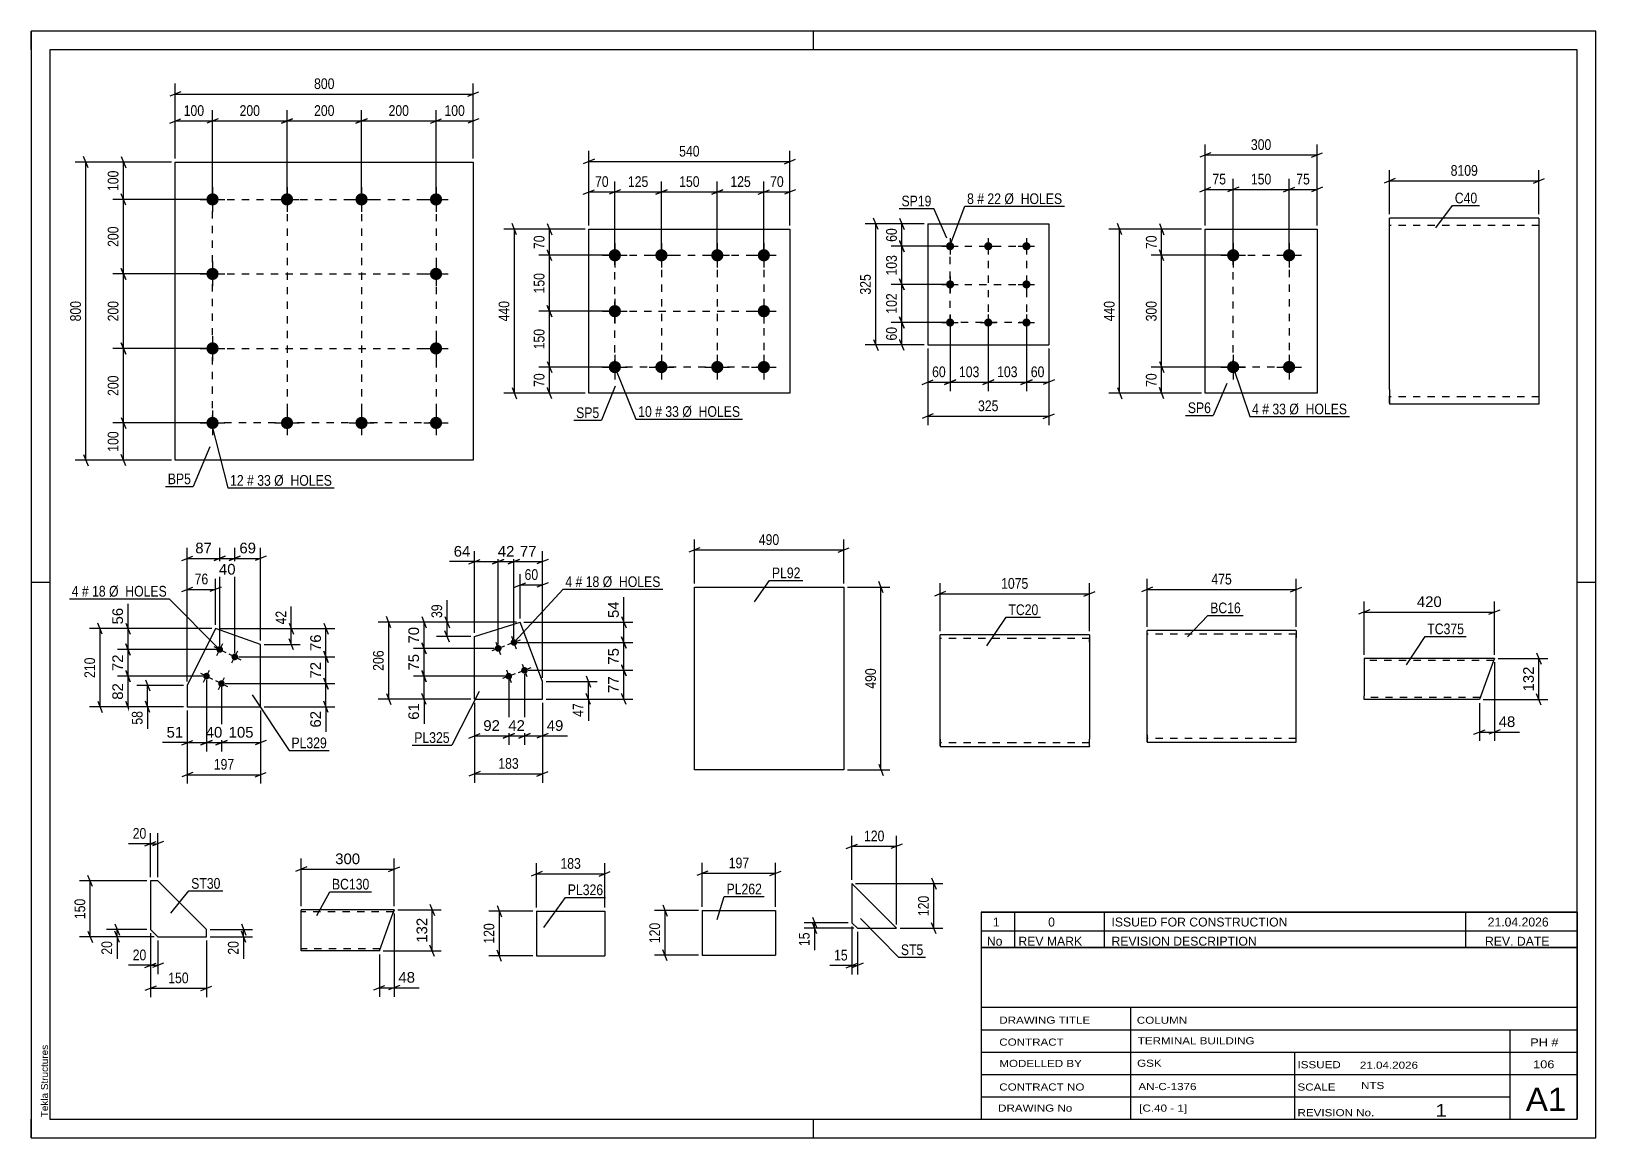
# Model space of a CAD drawing. Header units: millimetres. Extents: x 0 to 420, y 0 to 297.
import ezdxf

# ---------------------------------------------------------------- set-up
doc = ezdxf.new("R2010")
doc.units = ezdxf.units.MM
doc.linetypes.add('DXK_LINE_DOT2', pattern=[3.9198, 1.9599, -1.9599])
doc.styles.add('Arial', font='ARIAL.TTF', dxfattribs={"height": 0.2})
doc.styles.add('Arial Narrow', font='ARIALN.TTF', dxfattribs={"height": 0.2})

# ---------------------------------------------------------------- blocks, each defined once
blk = doc.blocks.new('Unknown-284928342-1132')
at = {"color": 5, "linetype": 'Continuous'}
for p, q in [((420, 297), (0, 297)), ((0, 297), (0, 0)), ((0, 292), (0, 297)), ((210, 292), (210, 297)), ((420, 0), (420, 297)), ((415, 292), (5, 292)), ((5, 292), (5, 5)), ((415, 5), (415, 292)), ((5, 149), (0, 149)), ((420, 149), (415, 149)), ((0, 0), (0, 5)), ((5, 5), (415, 5)), ((210, 0), (210, 5)), ((0, 0), (420, 0))]:
    blk.add_line(p, q, dxfattribs=at)
at = {"color": 174, "linetype": 'Continuous', "style": 'Arial'}
blk.add_text('Tekla Structures', height=1.9102, rotation=90, dxfattribs=at).set_placement((4.5, 5.5))
blk = doc.blocks.new('Bolt-284928342-1815 - 1781')
at = {"linetype": 'Continuous'}
for points in [[(322.68, 238.52, -1), (322.68, 235.22, -1)], [(337.68, 238.52, -1), (337.68, 235.22, -1)], [(322.68, 208.52, -1), (322.68, 205.22, -1)], [(337.68, 208.52, -1), (337.68, 205.22, -1)]]:
    blk.add_hatch(color=1, dxfattribs=at).paths.add_polyline_path(points)
at = {"color": 1, "linetype": 'Continuous'}
for p, q in [((322.68, 240.17), (322.68, 233.57)), ((337.68, 240.17), (337.68, 233.57)), ((319.38, 236.87), (325.98, 236.87)), ((334.38, 236.87), (340.98, 236.87)), ((322.68, 210.17), (322.68, 203.57)), ((337.68, 210.17), (337.68, 203.57)), ((319.38, 206.87), (325.98, 206.87)), ((334.38, 206.87), (340.98, 206.87))]:
    blk.add_line(p, q, dxfattribs=at)
blk = doc.blocks.new('Part-284928342-1830 - 1781')
at = {"color": 2, "linetype": 'Continuous'}
for p, q in [((315.18, 199.87), (315.18, 243.87)), ((315.18, 243.87), (345.18, 243.87)), ((345.18, 243.87), (345.18, 199.87)), ((345.18, 199.87), (315.18, 199.87))]:
    blk.add_line(p, q, dxfattribs=at)
blk = doc.blocks.new('Part-284928342-1487 - 1471')
at = {"color": 2, "linetype": 'Continuous'}
for p, q in [((34.01, 68.91), (32.01, 68.91)), ((32.01, 68.91), (32.01, 55.91)), ((47.01, 55.91), (34.01, 68.91)), ((32.01, 55.91), (34.01, 53.91)), ((47.01, 53.91), (47.01, 55.91)), ((34.01, 53.91), (47.01, 53.91))]:
    blk.add_line(p, q, dxfattribs=at)
blk = doc.blocks.new('Bolt-284928342-1963 - 1929')
at = {"linetype": 'Continuous'}
for points in [[(156.67, 238.52, -1), (156.67, 235.22, -1)], [(169.17, 238.52, -1), (169.17, 235.22, -1)], [(184.17, 238.52, -1), (184.17, 235.22, -1)], [(196.67, 238.52, -1), (196.67, 235.22, -1)], [(156.67, 223.52, -1), (156.67, 220.22, -1)], [(196.67, 223.52, -1), (196.67, 220.22, -1)], [(156.67, 208.52, -1), (156.67, 205.22, -1)], [(169.17, 208.52, -1), (169.17, 205.22, -1)], [(184.17, 208.52, -1), (184.17, 205.22, -1)], [(196.67, 208.52, -1), (196.67, 205.22, -1)]]:
    blk.add_hatch(color=1, dxfattribs=at).paths.add_polyline_path(points)
at = {"color": 1, "linetype": 'Continuous'}
for p, q in [((156.67, 240.17), (156.67, 233.57)), ((169.17, 240.17), (169.17, 233.57)), ((184.17, 240.17), (184.17, 233.57)), ((196.67, 240.17), (196.67, 233.57)), ((153.37, 236.87), (159.97, 236.87)), ((165.87, 236.87), (172.47, 236.87)), ((180.87, 236.87), (187.47, 236.87)), ((193.37, 236.87), (199.97, 236.87)), ((156.67, 225.17), (156.67, 218.57)), ((196.67, 225.17), (196.67, 218.57)), ((153.37, 221.87), (159.97, 221.87)), ((193.37, 221.87), (199.97, 221.87)), ((156.67, 210.17), (156.67, 203.57)), ((169.17, 210.17), (169.17, 203.57)), ((184.17, 210.17), (184.17, 203.57)), ((196.67, 210.17), (196.67, 203.57)), ((153.37, 206.87), (159.97, 206.87)), ((165.87, 206.87), (172.47, 206.87)), ((180.87, 206.87), (187.47, 206.87)), ((193.37, 206.87), (199.97, 206.87))]:
    blk.add_line(p, q, dxfattribs=at)
blk = doc.blocks.new('Part-284928342-1978 - 1929')
at = {"color": 2, "linetype": 'Continuous'}
for p, q in [((149.67, 199.87), (149.67, 243.87)), ((149.67, 243.87), (203.67, 243.87)), ((203.67, 243.87), (203.67, 199.87)), ((203.67, 199.87), (149.67, 199.87))]:
    blk.add_line(p, q, dxfattribs=at)
blk = doc.blocks.new('Part-284928342-1582 - 1565')
at = {"color": 2, "linetype": 'Continuous'}
for p, q in [((97.44, 61.17), (72.44, 61.17)), ((72.44, 50.25), (72.44, 61.17)), ((93.44, 50.17), (97.08, 60.17)), ((97.41, 61.1), (97.08, 60.17)), ((97.44, 61.17), (97.41, 61.1)), ((72.44, 50.17), (72.44, 50.25)), ((93.44, 50.17), (72.44, 50.17))]:
    blk.add_line(p, q, dxfattribs=at)
at = {"color": 7, "linetype": 'DXK_LINE_DOT2'}
for p, q in [((97.26, 60.67), (72.44, 60.67)), ((97.08, 60.17), (97.33, 60.88)), ((93.62, 50.67), (72.44, 50.67)), ((72.44, 50.47), (72.44, 50.17)), ((93.46, 50.25), (93.44, 50.17))]:
    blk.add_line(p, q, dxfattribs=at)
blk = doc.blocks.new('Part-284928342-1242 - 1223')
at = {"color": 2, "linetype": 'Continuous'}
for p, q in [((263.98, 135), (243.98, 135)), ((243.98, 107), (243.98, 135)), ((284.08, 135), (264.08, 135)), ((284.08, 135), (284.08, 134.42)), ((284.08, 134.42), (284.08, 133)), ((284.08, 133), (284.08, 107)), ((243.98, 107), (243.98, 105)), ((243.98, 105), (263.98, 105)), ((264.08, 105), (284.08, 105)), ((284.08, 105), (284.08, 107))]:
    blk.add_line(p, q, dxfattribs=at)
at = {"color": 7, "linetype": 'DXK_LINE_DOT2'}
for p, q in [((284.08, 134.42), (284.08, 134)), ((263.98, 134), (243.98, 134)), ((284.08, 134), (264.08, 134)), ((284.08, 133), (284.08, 133.77)), ((243.98, 105.16), (243.98, 107)), ((243.98, 106), (243.98, 106.08)), ((263.98, 106), (243.98, 106)), ((284.08, 106), (264.08, 106)), ((284.08, 106.08), (284.08, 107)), ((284.08, 106), (284.08, 106.08)), ((284.08, 106), (284.08, 106.08)), ((284.08, 105.16), (284.08, 105))]:
    blk.add_line(p, q, dxfattribs=at)
blk = doc.blocks.new('Part-284928342-1282 - 1265')
at = {"color": 2, "linetype": 'Continuous'}
for p, q in [((319.48, 136.16), (299.55, 136.16)), ((299.55, 108.16), (299.55, 136.16)), ((339.58, 136.16), (319.58, 136.16)), ((339.58, 136.16), (339.58, 135.57)), ((339.58, 135.57), (339.58, 134.16)), ((339.58, 108.16), (339.58, 134.16)), ((299.55, 108.16), (299.55, 106.16)), ((299.55, 106.16), (319.48, 106.16)), ((319.58, 106.16), (339.58, 106.16)), ((339.58, 106.16), (339.58, 108.16))]:
    blk.add_line(p, q, dxfattribs=at)
at = {"color": 7, "linetype": 'DXK_LINE_DOT2'}
for p, q in [((319.48, 135.16), (299.55, 135.16)), ((339.58, 135.16), (319.58, 135.16)), ((339.58, 135.57), (339.58, 135.16)), ((339.58, 134.16), (339.58, 134.92)), ((299.55, 106.31), (299.55, 108.16)), ((299.55, 107.16), (299.55, 107.23)), ((319.48, 107.16), (299.55, 107.16)), ((339.58, 107.16), (319.58, 107.16)), ((339.58, 107.23), (339.58, 107.77)), ((339.58, 107.16), (339.58, 107.23))]:
    blk.add_line(p, q, dxfattribs=at)
blk = doc.blocks.new('Part-284928342-1678 - 1629')
at = {"color": 2, "linetype": 'Continuous'}
for p, q in [((240.67, 245.31), (240.67, 212.81)), ((240.67, 245.31), (273.17, 245.31)), ((273.17, 245.31), (273.17, 212.81)), ((240.67, 212.81), (273.17, 212.81))]:
    blk.add_line(p, q, dxfattribs=at)
blk = doc.blocks.new('Bolt-284928342-1663 - 1629')
at = {"linetype": 'Continuous'}
for points in [[(246.67, 240.41, -1), (246.67, 238.21, -1)], [(256.92, 240.41, -1), (256.92, 238.21, -1)], [(267.17, 240.41, -1), (267.17, 238.21, -1)], [(246.67, 230.16, -1), (246.67, 227.96, -1)], [(267.17, 230.16, -1), (267.17, 227.96, -1)], [(246.67, 219.91, -1), (246.67, 217.71, -1)], [(256.92, 219.91, -1), (256.92, 217.71, -1)], [(267.17, 219.91, -1), (267.17, 217.71, -1)]]:
    blk.add_hatch(color=1, dxfattribs=at).paths.add_polyline_path(points)
at = {"color": 1, "linetype": 'Continuous'}
for p, q in [((246.67, 241.51), (246.67, 237.11)), ((256.92, 241.51), (256.92, 237.11)), ((267.17, 241.51), (267.17, 237.11)), ((244.47, 239.31), (248.87, 239.31)), ((254.72, 239.31), (259.12, 239.31)), ((264.97, 239.31), (269.37, 239.31)), ((246.67, 231.26), (246.67, 226.86)), ((267.17, 231.26), (267.17, 226.86)), ((244.47, 229.06), (248.87, 229.06)), ((264.97, 229.06), (269.37, 229.06)), ((244.47, 218.81), (248.87, 218.81)), ((246.67, 221.01), (246.67, 216.61)), ((254.72, 218.81), (259.12, 218.81)), ((256.92, 221.01), (256.92, 216.61)), ((264.97, 218.81), (269.37, 218.81)), ((267.17, 221.01), (267.17, 216.61))]:
    blk.add_line(p, q, dxfattribs=at)
blk = doc.blocks.new('Bolt-284928342-1333 - 1299')
at = {"linetype": 'Continuous'}
for points in [[(48.66, 253.52, -1), (48.66, 250.22, -1)], [(68.66, 253.52, -1), (68.66, 250.22, -1)], [(88.66, 253.52, -1), (88.66, 250.22, -1)], [(108.66, 253.52, -1), (108.66, 250.22, -1)], [(48.66, 233.52, -1), (48.66, 230.22, -1)], [(108.66, 233.52, -1), (108.66, 230.22, -1)], [(48.66, 213.52, -1), (48.66, 210.22, -1)], [(108.66, 213.52, -1), (108.66, 210.22, -1)], [(48.66, 193.52, -1), (48.66, 190.22, -1)], [(68.66, 193.52, -1), (68.66, 190.22, -1)], [(88.66, 193.52, -1), (88.66, 190.22, -1)], [(108.66, 193.52, -1), (108.66, 190.22, -1)]]:
    blk.add_hatch(color=1, dxfattribs=at).paths.add_polyline_path(points)
at = {"color": 1, "linetype": 'Continuous'}
for p, q in [((48.66, 255.17), (48.66, 248.57)), ((68.66, 255.17), (68.66, 248.57)), ((88.66, 255.17), (88.66, 248.57)), ((108.66, 255.17), (108.66, 248.57)), ((45.36, 251.87), (51.96, 251.87)), ((65.36, 251.87), (71.96, 251.87)), ((85.36, 251.87), (91.96, 251.87)), ((105.36, 251.87), (111.96, 251.87)), ((45.36, 231.87), (51.96, 231.87)), ((48.66, 235.17), (48.66, 228.57)), ((105.36, 231.87), (111.96, 231.87)), ((108.66, 235.17), (108.66, 228.57)), ((48.66, 215.17), (48.66, 208.57)), ((108.66, 215.17), (108.66, 208.57)), ((45.36, 211.87), (51.96, 211.87)), ((105.36, 211.87), (111.96, 211.87)), ((48.66, 195.17), (48.66, 188.57)), ((68.66, 195.17), (68.66, 188.57)), ((88.66, 195.17), (88.66, 188.57)), ((108.66, 195.17), (108.66, 188.57)), ((45.36, 191.87), (51.96, 191.87)), ((65.36, 191.87), (71.96, 191.87)), ((85.36, 191.87), (91.96, 191.87)), ((105.36, 191.87), (111.96, 191.87))]:
    blk.add_line(p, q, dxfattribs=at)
blk = doc.blocks.new('Part-284928342-1348 - 1299')
at = {"color": 2, "linetype": 'Continuous'}
for p, q in [((38.66, 181.87), (38.66, 261.87)), ((38.66, 261.87), (118.66, 261.87)), ((118.66, 261.87), (118.66, 181.87)), ((118.66, 181.87), (38.66, 181.87))]:
    blk.add_line(p, q, dxfattribs=at)
blk = doc.blocks.new('Part-284928342-2104 - 2088')
at = {"color": 2, "linetype": 'Continuous'}
for p, q in [((220.3, 68.22), (220.3, 57.72)), ((220.3, 68.22), (232.3, 56.22)), ((220.3, 57.72), (221.8, 56.22)), ((221.8, 56.22), (232.3, 56.22))]:
    blk.add_line(p, q, dxfattribs=at)
blk = doc.blocks.new('Part-284928342-2163 - 2147')
at = {"color": 2, "linetype": 'Continuous'}
for p, q in [((178.01, 98.77), (178.01, 147.77)), ((178.01, 147.77), (198.01, 147.77)), ((198.11, 147.77), (218.11, 147.77)), ((218.11, 147.77), (218.11, 98.77)), ((198.01, 98.77), (178.01, 98.77)), ((218.11, 98.77), (198.11, 98.77))]:
    blk.add_line(p, q, dxfattribs=at)
blk = doc.blocks.new('Part-284928342-2207 - 2191')
at = {"color": 2, "linetype": 'Continuous'}
for p, q in [((180.15, 60.97), (180.15, 48.97)), ((180.15, 60.97), (199.82, 60.97)), ((199.82, 60.97), (199.82, 48.97)), ((180.15, 48.97), (199.82, 48.97))]:
    blk.add_line(p, q, dxfattribs=at)
blk = doc.blocks.new('Part-284928342-2250 - 2234')
at = {"color": 2, "linetype": 'Continuous'}
for p, q in [((135.66, 60.83), (135.66, 48.83)), ((135.66, 60.83), (153.94, 60.83)), ((153.94, 60.83), (153.94, 48.83)), ((135.66, 48.83), (153.94, 48.83))]:
    blk.add_line(p, q, dxfattribs=at)
blk = doc.blocks.new('Part-284928342-2295 - 2277')
at = {"color": 2, "linetype": 'Continuous'}
for p, q in [((384.67, 246.87), (364.67, 246.87)), ((364.67, 200.87), (364.67, 246.87)), ((404.77, 246.87), (384.77, 246.87)), ((404.77, 246.87), (404.77, 196.87)), ((364.67, 200.87), (364.67, 196.87)), ((384.67, 196.87), (364.67, 196.87)), ((404.77, 196.87), (384.77, 196.87))]:
    blk.add_line(p, q, dxfattribs=at)
at = {"color": 7, "linetype": 'DXK_LINE_DOT2'}
for p, q in [((384.67, 244.87), (364.67, 244.87)), ((404.77, 244.87), (384.77, 244.87)), ((364.67, 197.18), (364.67, 200.87)), ((384.67, 198.87), (364.67, 198.87)), ((404.77, 198.87), (384.77, 198.87))]:
    blk.add_line(p, q, dxfattribs=at)
blk = doc.blocks.new('Bolt-284928342-2346 - 2312')
at = {"linetype": 'Continuous'}
for points in [[(50.99, 131.87, -1), (50.19, 130.26, -1)], [(55.02, 129.87, -1), (54.22, 128.26, -1)], [(47.43, 124.71, -1), (46.63, 123.1, -1)], [(51.46, 122.71, -1), (50.66, 121.1, -1)]]:
    blk.add_hatch(color=1, dxfattribs=at).paths.add_polyline_path(points)
at = {"color": 1, "linetype": 'Continuous'}
for p, q in [((48.98, 131.87), (52.2, 130.27)), ((49.79, 129.46), (51.39, 132.68)), ((53.82, 127.45), (55.42, 130.68)), ((53.01, 129.87), (56.23, 128.26)), ((45.42, 124.71), (48.64, 123.1)), ((46.23, 122.29), (47.83, 125.52)), ((49.45, 122.7), (52.67, 121.1)), ((50.26, 120.29), (51.86, 123.51))]:
    blk.add_line(p, q, dxfattribs=at)
blk = doc.blocks.new('Part-284928342-2361 - 2312')
at = {"color": 2, "linetype": 'Continuous'}
for p, q in [((49.46, 136.66), (41.89, 121.43)), ((61.56, 132.43), (49.46, 136.66)), ((61.56, 115.66), (61.56, 132.43)), ((41.89, 121.43), (41.89, 115.66)), ((41.89, 115.66), (61.56, 115.66))]:
    blk.add_line(p, q, dxfattribs=at)
blk = doc.blocks.new('Bolt-284928342-2512 - 2506')
at = {"linetype": 'Continuous'}
for points in [[(125.68, 130.51, -1), (125.04, 132.19, -1)], [(129.89, 132.1, -1), (129.25, 133.78, -1)], [(132.71, 124.62, -1), (132.08, 126.3, -1)], [(128.5, 123.03, -1), (127.87, 124.71, -1)]]:
    blk.add_hatch(color=1, dxfattribs=at).paths.add_polyline_path(points)
at = {"color": 1, "linetype": 'Continuous'}
for p, q in [((128.93, 134.63), (130.21, 131.26)), ((127.04, 131.99), (123.68, 130.72)), ((124.72, 133.04), (126, 129.67)), ((131.25, 133.58), (127.89, 132.31)), ((134.08, 126.09), (130.71, 124.82)), ((131.76, 127.14), (133.03, 123.77)), ((129.87, 124.5), (126.5, 123.23)), ((127.55, 125.55), (128.82, 122.18))]:
    blk.add_line(p, q, dxfattribs=at)
blk = doc.blocks.new('Part-284928342-2527 - 2506')
at = {"color": 2, "linetype": 'Continuous'}
for p, q in [((118.98, 134.53), (131.25, 138.39)), ((118.98, 117.76), (118.98, 134.53)), ((137.26, 122.48), (131.25, 138.39)), ((137.26, 117.76), (137.26, 122.48)), ((118.98, 117.76), (137.26, 117.76))]:
    blk.add_line(p, q, dxfattribs=at)
blk = doc.blocks.new('Part-284928342-2687 - 2670')
at = {"color": 2, "linetype": 'Continuous'}
for p, q in [((357.82, 128.63), (357.82, 118.63)), ((392.82, 128.63), (357.82, 128.63)), ((392.6, 128.01), (388.82, 117.63)), ((392.8, 128.55), (392.6, 128.01)), ((392.82, 128.63), (392.8, 128.55)), ((357.82, 117.92), (357.82, 118.63)), ((357.82, 117.71), (357.82, 117.92)), ((357.82, 117.63), (357.82, 117.71)), ((388.82, 117.63), (357.82, 117.63))]:
    blk.add_line(p, q, dxfattribs=at)
at = {"color": 7, "linetype": 'DXK_LINE_DOT2'}
for p, q in [((392.64, 128.13), (357.82, 128.13)), ((392.6, 128.01), (392.72, 128.34)), ((389, 118.13), (357.82, 118.13)), ((357.82, 117.63), (357.82, 117.92))]:
    blk.add_line(p, q, dxfattribs=at)
blk = doc.blocks.new('Rectangle-284928342-1915 - 1781')
at = {"color": 1, "linetype": 'DXK_LINE_DOT2'}
blk.add_lwpolyline([(322.68, 236.87), (337.68, 236.87), (337.68, 206.87), (322.68, 206.87), (322.68, 236.87)], close=True, dxfattribs=at)
blk = doc.blocks.new('Rectangle-284928342-2074 - 1929')
at = {"color": 1, "linetype": 'DXK_LINE_DOT2'}
blk.add_lwpolyline([(156.67, 236.87), (196.67, 236.87), (196.67, 206.87), (156.67, 206.87), (156.67, 236.87)], close=True, dxfattribs=at)
blk = doc.blocks.new('Rectangle-284928342-1767 - 1629')
at = {"color": 1, "linetype": 'DXK_LINE_DOT2'}
blk.add_lwpolyline([(246.67, 239.31), (267.17, 239.31), (267.17, 218.81), (246.67, 218.81), (246.67, 239.31)], close=True, dxfattribs=at)
blk = doc.blocks.new('Rectangle-284928342-1455 - 1299')
at = {"color": 1, "linetype": 'DXK_LINE_DOT2'}
blk.add_lwpolyline([(48.66, 251.87), (108.66, 251.87), (108.66, 191.87), (48.66, 191.87), (48.66, 251.87)], close=True, dxfattribs=at)
blk = doc.blocks.new('Line-284928342-2067 - 1929')
at = {"color": 1, "linetype": 'DXK_LINE_DOT2'}
blk.add_line((169.17, 236.87), (169.17, 206.87), dxfattribs=at)
blk = doc.blocks.new('Line-284928342-1758 - 1629')
at = {"color": 1, "linetype": 'DXK_LINE_DOT2'}
blk.add_line((256.92, 239.31), (256.92, 218.81), dxfattribs=at)
blk = doc.blocks.new('Line-284928342-1448 - 1299')
at = {"color": 1, "linetype": 'DXK_LINE_DOT2'}
blk.add_line((68.66, 251.87), (68.66, 191.87), dxfattribs=at)
blk = doc.blocks.new('Line-284928342-2060 - 1929')
at = {"color": 1, "linetype": 'DXK_LINE_DOT2'}
blk.add_line((184.17, 236.87), (184.17, 206.87), dxfattribs=at)
blk = doc.blocks.new('Line-284928342-1751 - 1629')
at = {"color": 1, "linetype": 'DXK_LINE_DOT2'}
blk.add_line((246.67, 229.06), (267.17, 229.06), dxfattribs=at)
blk = doc.blocks.new('Line-284928342-1441 - 1299')
at = {"color": 1, "linetype": 'DXK_LINE_DOT2'}
blk.add_line((88.66, 251.87), (88.66, 191.87), dxfattribs=at)
blk = doc.blocks.new('Line-284928342-2053 - 1929')
at = {"color": 1, "linetype": 'DXK_LINE_DOT2'}
blk.add_line((156.67, 221.87), (196.67, 221.87), dxfattribs=at)
blk = doc.blocks.new('Line-284928342-1434 - 1299')
at = {"color": 1, "linetype": 'DXK_LINE_DOT2'}
blk.add_line((48.66, 231.87), (108.66, 231.87), dxfattribs=at)
blk = doc.blocks.new('Line-284928342-1426 - 1299')
at = {"color": 1, "linetype": 'DXK_LINE_DOT2'}
blk.add_line((48.66, 211.87), (108.66, 211.87), dxfattribs=at)
blk = doc.blocks.new('StraightDimension-284928342-1843 - 1781')
at = {"color": 7, "linetype": 'Continuous'}
for p, q in [((315.18, 244.87), (315.18, 257.4)), ((322.68, 237.87), (322.68, 257.4)), ((313.68, 253.95), (316.68, 255.15)), ((315.18, 254.55), (322.68, 254.55)), ((324.18, 255.15), (321.18, 253.95))]:
    blk.add_line(p, q, dxfattribs=at)
at = {"color": 0}
blk.add_wipeout([(321.35, 255.3), (321.35, 259.5), (316.5, 259.5), (316.5, 255.3)], dxfattribs=at)
at = {"color": 3, "style": 'Arial Narrow'}
blk.add_text('75', height=2.863, dxfattribs=at).set_placement((317.1, 255.9))
blk = doc.blocks.new('StraightDimension-284928342-1832 - 1781')
at = {"color": 7, "linetype": 'Continuous'}
for p, q in [((315.18, 244.87), (315.18, 266.65)), ((345.18, 244.87), (345.18, 266.65)), ((316.68, 264.4), (313.68, 263.2)), ((315.18, 263.8), (345.18, 263.8)), ((343.68, 263.2), (346.68, 264.4))]:
    blk.add_line(p, q, dxfattribs=at)
at = {"color": 0}
blk.add_wipeout([(333.52, 264.55), (333.52, 268.75), (326.83, 268.75), (326.83, 264.55)], dxfattribs=at)
at = {"color": 3, "style": 'Arial Narrow'}
blk.add_text('300', height=2.863, dxfattribs=at).set_placement((327.43, 265.15))
blk = doc.blocks.new('StraightDimension-284928342-1853 - 1781')
at = {"color": 7, "linetype": 'Continuous'}
for p, q in [((322.68, 237.87), (322.68, 257.4)), ((337.68, 237.87), (337.68, 257.4)), ((324.18, 255.15), (321.18, 253.95)), ((322.68, 254.55), (337.68, 254.55)), ((336.18, 253.95), (339.18, 255.15))]:
    blk.add_line(p, q, dxfattribs=at)
at = {"color": 0}
blk.add_wipeout([(333.52, 255.3), (333.52, 259.5), (326.83, 259.5), (326.83, 255.3)], dxfattribs=at)
at = {"color": 3, "style": 'Arial Narrow'}
blk.add_text('150', height=2.863, dxfattribs=at).set_placement((327.43, 255.9))
blk = doc.blocks.new('StraightDimension-284928342-1863 - 1781')
at = {"color": 7, "linetype": 'Continuous'}
for p, q in [((337.68, 237.87), (337.68, 257.4)), ((345.18, 244.87), (345.18, 257.4)), ((336.18, 253.95), (339.18, 255.15)), ((337.68, 254.55), (345.18, 254.55)), ((346.68, 255.15), (343.68, 253.95))]:
    blk.add_line(p, q, dxfattribs=at)
at = {"color": 0}
blk.add_wipeout([(343.85, 255.3), (343.85, 259.5), (339, 259.5), (339, 255.3)], dxfattribs=at)
at = {"color": 3, "style": 'Arial Narrow'}
blk.add_text('75', height=2.863, dxfattribs=at).set_placement((339.6, 255.9))
blk = doc.blocks.new('StraightDimension-284928342-1874 - 1781')
at = {"color": 7, "linetype": 'Continuous'}
for p, q in [((314.18, 243.87), (289.33, 243.87)), ((292.78, 242.37), (291.58, 245.37)), ((292.18, 199.87), (292.18, 243.87)), ((314.18, 199.87), (289.33, 199.87)), ((291.58, 201.37), (292.78, 198.37))]:
    blk.add_line(p, q, dxfattribs=at)
at = {"color": 0}
blk.add_wipeout([(291.43, 225.21), (287.23, 225.21), (287.23, 218.53), (291.43, 218.53)], dxfattribs=at)
at = {"color": 3, "style": 'Arial Narrow'}
blk.add_text('440', height=2.863, rotation=90.0002, dxfattribs=at).set_placement((290.83, 219.13))
blk = doc.blocks.new('StraightDimension-284928342-1885 - 1781')
at = {"color": 7, "linetype": 'Continuous'}
for p, q in [((321.68, 206.87), (300.61, 206.87)), ((302.86, 208.37), (304.06, 205.37)), ((303.46, 199.87), (303.46, 206.87)), ((314.18, 199.87), (300.61, 199.87)), ((304.06, 198.37), (302.86, 201.37))]:
    blk.add_line(p, q, dxfattribs=at)
at = {"color": 0}
blk.add_wipeout([(302.71, 205.8), (298.51, 205.8), (298.51, 200.94), (302.71, 200.94)], dxfattribs=at)
at = {"color": 3, "style": 'Arial Narrow'}
blk.add_text('70', height=2.863, rotation=90.0002, dxfattribs=at).set_placement((302.11, 201.54))
blk = doc.blocks.new('StraightDimension-284928342-1895 - 1781')
at = {"color": 7, "linetype": 'Continuous'}
for p, q in [((321.68, 236.87), (300.61, 236.87)), ((304.06, 235.37), (302.86, 238.37)), ((303.46, 206.87), (303.46, 236.87)), ((321.68, 206.87), (300.61, 206.87)), ((302.86, 208.37), (304.06, 205.37))]:
    blk.add_line(p, q, dxfattribs=at)
at = {"color": 0}
blk.add_wipeout([(302.71, 225.21), (298.51, 225.21), (298.51, 218.53), (302.71, 218.53)], dxfattribs=at)
at = {"color": 3, "style": 'Arial Narrow'}
blk.add_text('300', height=2.863, rotation=90.0002, dxfattribs=at).set_placement((302.11, 219.13))
blk = doc.blocks.new('StraightDimension-284928342-1905 - 1781')
at = {"color": 7, "linetype": 'Continuous'}
for p, q in [((314.18, 243.87), (300.61, 243.87)), ((302.86, 245.37), (304.06, 242.37)), ((303.46, 236.87), (303.46, 243.87)), ((321.68, 236.87), (300.61, 236.87)), ((304.06, 235.37), (302.86, 238.37))]:
    blk.add_line(p, q, dxfattribs=at)
at = {"color": 0}
blk.add_wipeout([(302.71, 242.8), (298.51, 242.8), (298.51, 237.94), (302.71, 237.94)], dxfattribs=at)
at = {"color": 3, "style": 'Arial Narrow'}
blk.add_text('70', height=2.863, rotation=90.0002, dxfattribs=at).set_placement((302.11, 238.54))
blk = doc.blocks.new('StraightDimension-284928342-1533 - 1471')
at = {"color": 7, "linetype": 'Continuous'}
for p, q in [((32.01, 54.91), (32.01, 43.88)), ((34.01, 52.91), (34.01, 43.88)), ((30.51, 45.68), (33.51, 46.88)), ((32.01, 46.28), (34.01, 46.28)), ((35.51, 46.88), (32.51, 45.68))]:
    blk.add_line(p, q, dxfattribs=at)
at = {"color": 0}
blk.add_wipeout([(31.49, 47.03), (31.49, 51.23), (26.63, 51.23), (26.63, 47.03)], dxfattribs=at)
at = {"color": 7, "linetype": 'Continuous'}
blk.add_line((32.01, 46.28), (26.11, 46.28), dxfattribs=at)
blk.add_line((32.01, 46.28), (26.11, 46.28), dxfattribs=at)
at = {"color": 3, "style": 'Arial Narrow'}
blk.add_text('20', height=2.863, dxfattribs=at).set_placement((27.23, 47.63))
blk = doc.blocks.new('StraightDimension-284928342-1544 - 1471')
at = {"color": 7, "linetype": 'Continuous'}
for p, q in [((32.01, 69.91), (32.01, 81.76)), ((34.01, 69.91), (34.01, 81.76)), ((30.51, 78.31), (33.51, 79.51)), ((32.01, 78.91), (34.01, 78.91)), ((35.51, 79.51), (32.51, 78.31))]:
    blk.add_line(p, q, dxfattribs=at)
at = {"color": 0}
blk.add_wipeout([(31.49, 79.66), (31.49, 83.86), (26.63, 83.86), (26.63, 79.66)], dxfattribs=at)
at = {"color": 7, "linetype": 'Continuous'}
blk.add_line((32.01, 78.91), (26.11, 78.91), dxfattribs=at)
blk.add_line((32.01, 78.91), (26.11, 78.91), dxfattribs=at)
at = {"color": 3, "style": 'Arial Narrow'}
blk.add_text('20', height=2.863, dxfattribs=at).set_placement((27.23, 80.26))
blk = doc.blocks.new('StraightDimension-284928342-1513 - 1471')
at = {"color": 7, "linetype": 'Continuous'}
for p, q in [((31.01, 55.91), (20.19, 55.91)), ((22.44, 57.41), (23.64, 54.41)), ((23.64, 52.41), (22.44, 55.41)), ((23.04, 53.91), (23.04, 55.91)), ((33.01, 53.91), (20.19, 53.91))]:
    blk.add_line(p, q, dxfattribs=at)
at = {"color": 0}
blk.add_wipeout([(22.29, 53.38), (18.09, 53.38), (18.09, 48.53), (22.29, 48.53)], dxfattribs=at)
at = {"color": 7, "linetype": 'Continuous'}
blk.add_line((23.04, 53.91), (23.04, 48), dxfattribs=at)
blk.add_line((23.04, 53.91), (23.04, 48), dxfattribs=at)
at = {"color": 3, "style": 'Arial Narrow'}
blk.add_text('20', height=2.863, rotation=90.0002, dxfattribs=at).set_placement((21.69, 49.13))
blk = doc.blocks.new('StraightDimension-284928342-1489 - 1471')
at = {"color": 7, "linetype": 'Continuous'}
for p, q in [((31.01, 68.91), (12.97, 68.91)), ((16.42, 67.41), (15.22, 70.41)), ((15.82, 53.91), (15.82, 68.91)), ((15.22, 55.41), (16.42, 52.41)), ((33.01, 53.91), (12.97, 53.91))]:
    blk.add_line(p, q, dxfattribs=at)
at = {"color": 0}
blk.add_wipeout([(15.06, 64.75), (10.86, 64.75), (10.86, 58.07), (15.06, 58.07)], dxfattribs=at)
at = {"color": 3, "style": 'Arial Narrow'}
blk.add_text('150', height=2.863, rotation=90.0002, dxfattribs=at).set_placement((14.47, 58.67))
blk = doc.blocks.new('StraightDimension-284928342-1506 - 1471')
at = {"color": 7, "linetype": 'Continuous'}
for p, q in [((32.01, 54.91), (32.01, 37.72)), ((47.01, 52.91), (47.01, 37.72)), ((33.51, 40.72), (30.51, 39.52)), ((32.01, 40.12), (47.01, 40.12)), ((45.51, 39.52), (48.51, 40.72))]:
    blk.add_line(p, q, dxfattribs=at)
at = {"color": 0}
blk.add_wipeout([(42.86, 40.87), (42.86, 45.07), (36.17, 45.07), (36.17, 40.87)], dxfattribs=at)
at = {"color": 3, "style": 'Arial Narrow'}
blk.add_text('150', height=2.863, dxfattribs=at).set_placement((36.77, 41.47))
blk = doc.blocks.new('StraightDimension-284928342-1524 - 1471')
at = {"color": 7, "linetype": 'Continuous'}
for p, q in [((48.01, 55.91), (59.41, 55.91)), ((56.41, 57.41), (57.61, 54.41)), ((57.61, 52.41), (56.41, 55.41)), ((57.01, 53.91), (57.01, 55.91)), ((48.01, 53.91), (59.41, 53.91))]:
    blk.add_line(p, q, dxfattribs=at)
at = {"color": 0}
blk.add_wipeout([(56.26, 53.38), (52.06, 53.38), (52.06, 48.53), (56.26, 48.53)], dxfattribs=at)
at = {"color": 7, "linetype": 'Continuous'}
blk.add_line((57.01, 53.91), (57.01, 48), dxfattribs=at)
blk.add_line((57.01, 53.91), (57.01, 48), dxfattribs=at)
at = {"color": 3, "style": 'Arial Narrow'}
blk.add_text('20', height=2.863, rotation=90.0002, dxfattribs=at).set_placement((55.66, 49.13))
blk = doc.blocks.new('StraightDimension-284928342-3554 - 1929')
at = {"color": 7, "linetype": 'Continuous'}
for p, q in [((155.67, 236.87), (136.27, 236.87)), ((139.72, 235.37), (138.52, 238.37)), ((139.12, 221.87), (139.12, 236.87)), ((138.52, 223.37), (139.72, 220.37)), ((155.67, 221.87), (136.27, 221.87))]:
    blk.add_line(p, q, dxfattribs=at)
at = {"color": 0}
blk.add_wipeout([(138.37, 232.71), (134.17, 232.71), (134.17, 226.03), (138.37, 226.03)], dxfattribs=at)
at = {"color": 3, "style": 'Arial Narrow'}
blk.add_text('150', height=2.863, rotation=90.0002, dxfattribs=at).set_placement((137.77, 226.63))
blk = doc.blocks.new('StraightDimension-284928342-1980 - 1929')
at = {"color": 7, "linetype": 'Continuous'}
for p, q in [((149.67, 244.87), (149.67, 264.89)), ((203.67, 244.87), (203.67, 264.89)), ((151.17, 262.64), (148.17, 261.44)), ((149.67, 262.04), (203.67, 262.04)), ((202.17, 261.44), (205.17, 262.64))]:
    blk.add_line(p, q, dxfattribs=at)
at = {"color": 0}
blk.add_wipeout([(180.02, 262.79), (180.02, 266.99), (173.33, 266.99), (173.33, 262.79)], dxfattribs=at)
at = {"color": 3, "style": 'Arial Narrow'}
blk.add_text('540', height=2.863, dxfattribs=at).set_placement((173.93, 263.39))
blk = doc.blocks.new('StraightDimension-284928342-1991 - 1929')
at = {"color": 7, "linetype": 'Continuous'}
for p, q in [((149.67, 244.87), (149.67, 256.72)), ((156.67, 237.87), (156.67, 256.72)), ((148.17, 253.27), (151.17, 254.47)), ((149.67, 253.87), (156.67, 253.87)), ((158.17, 254.47), (155.17, 253.27))]:
    blk.add_line(p, q, dxfattribs=at)
at = {"color": 0}
blk.add_wipeout([(155.6, 254.62), (155.6, 258.82), (150.75, 258.82), (150.75, 254.62)], dxfattribs=at)
at = {"color": 3, "style": 'Arial Narrow'}
blk.add_text('70', height=2.863, dxfattribs=at).set_placement((151.35, 255.22))
blk = doc.blocks.new('StraightDimension-284928342-2007 - 1929')
at = {"color": 7, "linetype": 'Continuous'}
for p, q in [((196.67, 237.87), (196.67, 256.72)), ((203.67, 244.87), (203.67, 256.72)), ((195.17, 253.27), (198.17, 254.47)), ((196.67, 253.87), (203.67, 253.87)), ((205.17, 254.47), (202.17, 253.27))]:
    blk.add_line(p, q, dxfattribs=at)
at = {"color": 0}
blk.add_wipeout([(202.6, 254.62), (202.6, 258.82), (197.75, 258.82), (197.75, 254.62)], dxfattribs=at)
at = {"color": 3, "style": 'Arial Narrow'}
blk.add_text('70', height=2.863, dxfattribs=at).set_placement((198.35, 255.22))
blk = doc.blocks.new('StraightDimension-284928342-2018 - 1929')
at = {"color": 7, "linetype": 'Continuous'}
for p, q in [((148.67, 243.87), (126.84, 243.87)), ((130.29, 242.37), (129.09, 245.37)), ((129.69, 199.87), (129.69, 243.87)), ((148.67, 199.87), (126.84, 199.87)), ((129.09, 201.37), (130.29, 198.37))]:
    blk.add_line(p, q, dxfattribs=at)
at = {"color": 0}
blk.add_wipeout([(128.94, 225.21), (124.74, 225.21), (124.74, 218.53), (128.94, 218.53)], dxfattribs=at)
at = {"color": 3, "style": 'Arial Narrow'}
blk.add_text('440', height=2.863, rotation=90.0002, dxfattribs=at).set_placement((128.34, 219.13))
blk = doc.blocks.new('StraightDimension-284928342-2029 - 1929')
at = {"color": 7, "linetype": 'Continuous'}
for p, q in [((155.67, 206.87), (136.27, 206.87)), ((138.52, 208.37), (139.72, 205.37)), ((139.12, 199.87), (139.12, 206.87)), ((148.67, 199.87), (136.27, 199.87)), ((139.72, 198.37), (138.52, 201.37))]:
    blk.add_line(p, q, dxfattribs=at)
at = {"color": 0}
blk.add_wipeout([(138.37, 205.8), (134.17, 205.8), (134.17, 200.94), (138.37, 200.94)], dxfattribs=at)
at = {"color": 3, "style": 'Arial Narrow'}
blk.add_text('70', height=2.863, rotation=90.0002, dxfattribs=at).set_placement((137.77, 201.54))
blk = doc.blocks.new('StraightDimension-284928342-2043 - 1929')
at = {"color": 7, "linetype": 'Continuous'}
for p, q in [((148.67, 243.87), (136.27, 243.87)), ((138.52, 245.37), (139.72, 242.37)), ((139.12, 236.87), (139.12, 243.87)), ((155.67, 236.87), (136.27, 236.87)), ((139.72, 235.37), (138.52, 238.37))]:
    blk.add_line(p, q, dxfattribs=at)
at = {"color": 0}
blk.add_wipeout([(138.37, 242.8), (134.17, 242.8), (134.17, 237.94), (138.37, 237.94)], dxfattribs=at)
at = {"color": 3, "style": 'Arial Narrow'}
blk.add_text('70', height=2.863, rotation=90.0002, dxfattribs=at).set_placement((137.77, 238.54))
blk = doc.blocks.new('StraightDimension-284928342-3528 - 1929')
at = {"color": 7, "linetype": 'Continuous'}
for p, q in [((156.67, 237.87), (156.67, 256.72)), ((169.17, 237.87), (169.17, 256.72)), ((158.17, 254.47), (155.17, 253.27)), ((156.67, 253.87), (169.17, 253.87)), ((167.67, 253.27), (170.67, 254.47))]:
    blk.add_line(p, q, dxfattribs=at)
at = {"color": 0}
blk.add_wipeout([(166.27, 254.62), (166.27, 258.82), (159.58, 258.82), (159.58, 254.62)], dxfattribs=at)
at = {"color": 3, "style": 'Arial Narrow'}
blk.add_text('125', height=2.863, dxfattribs=at).set_placement((160.18, 255.22))
blk = doc.blocks.new('StraightDimension-284928342-3530 - 1929')
at = {"color": 7, "linetype": 'Continuous'}
for p, q in [((169.17, 237.87), (169.17, 256.72)), ((184.17, 237.87), (184.17, 256.72)), ((170.67, 254.47), (167.67, 253.27)), ((169.17, 253.87), (184.17, 253.87)), ((182.67, 253.27), (185.67, 254.47))]:
    blk.add_line(p, q, dxfattribs=at)
at = {"color": 0}
blk.add_wipeout([(180.02, 254.62), (180.02, 258.82), (173.33, 258.82), (173.33, 254.62)], dxfattribs=at)
at = {"color": 3, "style": 'Arial Narrow'}
blk.add_text('150', height=2.863, dxfattribs=at).set_placement((173.93, 255.22))
blk = doc.blocks.new('StraightDimension-284928342-3532 - 1929')
at = {"color": 7, "linetype": 'Continuous'}
for p, q in [((184.17, 237.87), (184.17, 256.72)), ((196.67, 237.87), (196.67, 256.72)), ((185.67, 254.47), (182.67, 253.27)), ((184.17, 253.87), (196.67, 253.87)), ((195.17, 253.27), (198.17, 254.47))]:
    blk.add_line(p, q, dxfattribs=at)
at = {"color": 0}
blk.add_wipeout([(193.77, 254.62), (193.77, 258.82), (187.08, 258.82), (187.08, 254.62)], dxfattribs=at)
at = {"color": 3, "style": 'Arial Narrow'}
blk.add_text('125', height=2.863, dxfattribs=at).set_placement((187.68, 255.22))
blk = doc.blocks.new('StraightDimension-284928342-3552 - 1929')
at = {"color": 7, "linetype": 'Continuous'}
for p, q in [((139.72, 220.37), (138.52, 223.37)), ((155.67, 221.87), (136.27, 221.87)), ((139.12, 206.87), (139.12, 221.87)), ((155.67, 206.87), (136.27, 206.87)), ((138.52, 208.37), (139.72, 205.37))]:
    blk.add_line(p, q, dxfattribs=at)
at = {"color": 0}
blk.add_wipeout([(138.37, 217.71), (134.17, 217.71), (134.17, 211.03), (138.37, 211.03)], dxfattribs=at)
at = {"color": 3, "style": 'Arial Narrow'}
blk.add_text('150', height=2.863, rotation=90.0002, dxfattribs=at).set_placement((137.77, 211.63))
blk = doc.blocks.new('StraightDimension-284928342-1599 - 1565')
at = {"color": 7, "linetype": 'Continuous'}
for p, q in [((97.44, 60.17), (97.44, 37.86)), ((93.44, 49.17), (93.44, 37.86)), ((91.94, 39.66), (94.94, 40.86)), ((93.44, 40.26), (97.44, 40.26)), ((98.94, 40.86), (95.94, 39.66))]:
    blk.add_line(p, q, dxfattribs=at)
at = {"color": 0}
blk.add_wipeout([(103.61, 41.01), (103.61, 45.21), (97.96, 45.21), (97.96, 41.01)], dxfattribs=at)
at = {"color": 7, "linetype": 'Continuous'}
blk.add_line((97.44, 40.26), (104.14, 40.26), dxfattribs=at)
blk.add_line((97.44, 40.26), (104.14, 40.26), dxfattribs=at)
at = {"color": 3, "style": 'Arial'}
blk.add_text('48', height=2.865, dxfattribs=at).set_placement((98.56, 41.61))
blk = doc.blocks.new('StraightDimension-284928342-1614 - 1565')
at = {"color": 7, "linetype": 'Continuous'}
for p, q in [((73.94, 72.68), (70.94, 71.48)), ((72.44, 62.17), (72.44, 74.93)), ((72.44, 72.08), (97.44, 72.08)), ((95.94, 71.48), (98.94, 72.68)), ((97.44, 62.17), (97.44, 74.93))]:
    blk.add_line(p, q, dxfattribs=at)
at = {"color": 0}
blk.add_wipeout([(88.87, 72.83), (88.87, 77.03), (81, 77.03), (81, 72.83)], dxfattribs=at)
at = {"color": 3, "style": 'Arial'}
blk.add_text('300', height=2.865, dxfattribs=at).set_placement((81.6, 73.43))
blk = doc.blocks.new('StraightDimension-284928342-1584 - 1565')
at = {"color": 7, "linetype": 'Continuous'}
for p, q in [((98.44, 61.17), (110.04, 61.17)), ((107.04, 62.67), (108.24, 59.67)), ((107.64, 50.17), (107.64, 61.17)), ((108.24, 48.67), (107.04, 51.67)), ((94.44, 50.17), (110.04, 50.17))]:
    blk.add_line(p, q, dxfattribs=at)
at = {"color": 0}
blk.add_wipeout([(106.89, 59.61), (102.69, 59.61), (102.69, 51.74), (106.89, 51.74)], dxfattribs=at)
at = {"color": 3, "style": 'Arial'}
blk.add_text('132', height=2.865, rotation=90.0002, dxfattribs=at).set_placement((106.29, 52.34))
blk = doc.blocks.new('StraightDimension-284928342-1246 - 1223')
at = {"color": 7, "linetype": 'Continuous'}
for p, q in [((243.98, 136), (243.98, 148.85)), ((284.08, 136), (284.08, 148.85)), ((245.48, 146.6), (242.48, 145.4)), ((243.98, 146), (284.08, 146)), ((282.58, 145.4), (285.58, 146.6))]:
    blk.add_line(p, q, dxfattribs=at)
at = {"color": 0}
blk.add_wipeout([(268.28, 146.75), (268.28, 150.95), (259.77, 150.95), (259.77, 146.75)], dxfattribs=at)
at = {"color": 3, "style": 'Arial Narrow'}
blk.add_text('1075', height=2.863, dxfattribs=at).set_placement((260.37, 147.35))
blk = doc.blocks.new('StraightDimension-284928342-1285 - 1265')
at = {"color": 7, "linetype": 'Continuous'}
for p, q in [((301.05, 147.76), (298.05, 146.56)), ((299.55, 137.16), (299.55, 150.01)), ((299.55, 147.16), (339.58, 147.16)), ((338.08, 146.56), (341.08, 147.76)), ((339.58, 137.16), (339.58, 150.01))]:
    blk.add_line(p, q, dxfattribs=at)
at = {"color": 0}
blk.add_wipeout([(322.91, 147.91), (322.91, 152.11), (316.22, 152.11), (316.22, 147.91)], dxfattribs=at)
at = {"color": 3, "style": 'Arial Narrow'}
blk.add_text('475', height=2.863, dxfattribs=at).set_placement((316.82, 148.51))
blk = doc.blocks.new('StraightDimension-284928342-1694 - 1629')
at = {"color": 7, "linetype": 'Continuous'}
for p, q in [((245.67, 218.81), (230.87, 218.81)), ((233.12, 220.31), (234.32, 217.31)), ((233.72, 212.81), (233.72, 218.81)), ((234.32, 211.31), (233.12, 214.31)), ((239.67, 212.81), (230.87, 212.81))]:
    blk.add_line(p, q, dxfattribs=at)
at = {"color": 0}
blk.add_wipeout([(232.97, 218.24), (228.77, 218.24), (228.77, 213.38), (232.97, 213.38)], dxfattribs=at)
at = {"color": 3, "style": 'Arial Narrow'}
blk.add_text('60', height=2.863, rotation=90.0002, dxfattribs=at).set_placement((232.37, 213.98))
blk = doc.blocks.new('StraightDimension-284928342-1680 - 1629')
at = {"color": 7, "linetype": 'Continuous'}
for p, q in [((239.67, 245.31), (230.87, 245.31)), ((233.12, 246.81), (234.32, 243.81)), ((233.72, 239.31), (233.72, 245.31)), ((234.32, 237.81), (233.12, 240.81)), ((245.67, 239.31), (230.87, 239.31))]:
    blk.add_line(p, q, dxfattribs=at)
at = {"color": 0}
blk.add_wipeout([(232.97, 244.74), (228.77, 244.74), (228.77, 239.88), (232.97, 239.88)], dxfattribs=at)
at = {"color": 3, "style": 'Arial Narrow'}
blk.add_text('60', height=2.863, rotation=90.0002, dxfattribs=at).set_placement((232.37, 240.48))
blk = doc.blocks.new('StraightDimension-284928342-1705 - 1629')
at = {"color": 7, "linetype": 'Continuous'}
for p, q in [((239.67, 245.31), (223.87, 245.31)), ((227.32, 243.81), (226.12, 246.81)), ((226.72, 212.81), (226.72, 245.31)), ((226.12, 214.31), (227.32, 211.31)), ((239.67, 212.81), (223.87, 212.81))]:
    blk.add_line(p, q, dxfattribs=at)
at = {"color": 0}
blk.add_wipeout([(225.97, 232.4), (221.77, 232.4), (221.77, 225.72), (225.97, 225.72)], dxfattribs=at)
at = {"color": 3, "style": 'Arial Narrow'}
blk.add_text('325', height=2.863, rotation=90.0002, dxfattribs=at).set_placement((225.37, 226.32))
blk = doc.blocks.new('StraightDimension-284928342-1716 - 1629')
at = {"color": 7, "linetype": 'Continuous'}
for p, q in [((246.67, 217.81), (246.67, 200.41)), ((240.67, 211.81), (240.67, 200.41)), ((239.17, 202.21), (242.17, 203.41)), ((240.67, 202.81), (246.67, 202.81)), ((248.17, 203.41), (245.17, 202.21))]:
    blk.add_line(p, q, dxfattribs=at)
at = {"color": 0}
blk.add_wipeout([(246.09, 203.56), (246.09, 207.76), (241.24, 207.76), (241.24, 203.56)], dxfattribs=at)
at = {"color": 3, "style": 'Arial Narrow'}
blk.add_text('60', height=2.863, dxfattribs=at).set_placement((241.84, 204.16))
blk = doc.blocks.new('StraightDimension-284928342-1726 - 1629')
at = {"color": 7, "linetype": 'Continuous'}
for p, q in [((267.17, 217.81), (267.17, 200.41)), ((273.17, 211.81), (273.17, 200.41)), ((265.67, 202.21), (268.67, 203.41)), ((267.17, 202.81), (273.17, 202.81)), ((274.67, 203.41), (271.67, 202.21))]:
    blk.add_line(p, q, dxfattribs=at)
at = {"color": 0}
blk.add_wipeout([(272.59, 203.56), (272.59, 207.76), (267.74, 207.76), (267.74, 203.56)], dxfattribs=at)
at = {"color": 3, "style": 'Arial Narrow'}
blk.add_text('60', height=2.863, dxfattribs=at).set_placement((268.34, 204.16))
blk = doc.blocks.new('StraightDimension-284928342-1741 - 1629')
at = {"color": 7, "linetype": 'Continuous'}
for p, q in [((240.67, 211.81), (240.67, 191.28)), ((273.17, 211.81), (273.17, 191.28)), ((242.17, 194.28), (239.17, 193.08)), ((240.67, 193.68), (273.17, 193.68)), ((271.67, 193.08), (274.67, 194.28))]:
    blk.add_line(p, q, dxfattribs=at)
at = {"color": 0}
blk.add_wipeout([(260.26, 194.43), (260.26, 198.63), (253.57, 198.63), (253.57, 194.43)], dxfattribs=at)
at = {"color": 3, "style": 'Arial Narrow'}
blk.add_text('325', height=2.863, dxfattribs=at).set_placement((254.17, 195.03))
blk = doc.blocks.new('StraightDimension-284928342-3454 - 1629')
at = {"color": 7, "linetype": 'Continuous'}
for p, q in [((245.67, 229.06), (230.87, 229.06)), ((233.12, 230.56), (234.32, 227.56)), ((233.72, 218.81), (233.72, 229.06)), ((245.67, 218.81), (230.87, 218.81)), ((234.32, 217.31), (233.12, 220.31))]:
    blk.add_line(p, q, dxfattribs=at)
at = {"color": 0}
blk.add_wipeout([(232.97, 227.28), (228.77, 227.28), (228.77, 220.59), (232.97, 220.59)], dxfattribs=at)
at = {"color": 3, "style": 'Arial Narrow'}
blk.add_text('102', height=2.863, rotation=90.0002, dxfattribs=at).set_placement((232.37, 221.19))
blk = doc.blocks.new('StraightDimension-284928342-3456 - 1629')
at = {"color": 7, "linetype": 'Continuous'}
for p, q in [((233.12, 240.81), (234.32, 237.81)), ((245.67, 239.31), (230.87, 239.31)), ((233.72, 229.06), (233.72, 239.31)), ((245.67, 229.06), (230.87, 229.06)), ((234.32, 227.56), (233.12, 230.56))]:
    blk.add_line(p, q, dxfattribs=at)
at = {"color": 0}
blk.add_wipeout([(232.97, 237.53), (228.77, 237.53), (228.77, 230.84), (232.97, 230.84)], dxfattribs=at)
at = {"color": 3, "style": 'Arial Narrow'}
blk.add_text('103', height=2.863, rotation=90.0002, dxfattribs=at).set_placement((232.37, 231.44))
blk = doc.blocks.new('StraightDimension-284928342-3458 - 1629')
at = {"color": 7, "linetype": 'Continuous'}
for p, q in [((246.67, 217.81), (246.67, 200.41)), ((256.92, 217.81), (256.92, 200.41)), ((245.17, 202.21), (248.17, 203.41)), ((246.67, 202.81), (256.92, 202.81)), ((258.42, 203.41), (255.42, 202.21))]:
    blk.add_line(p, q, dxfattribs=at)
at = {"color": 0}
blk.add_wipeout([(255.13, 203.56), (255.13, 207.76), (248.45, 207.76), (248.45, 203.56)], dxfattribs=at)
at = {"color": 3, "style": 'Arial Narrow'}
blk.add_text('103', height=2.863, dxfattribs=at).set_placement((249.05, 204.16))
blk = doc.blocks.new('StraightDimension-284928342-3460 - 1629')
at = {"color": 7, "linetype": 'Continuous'}
for p, q in [((256.92, 217.81), (256.92, 200.41)), ((267.17, 217.81), (267.17, 200.41)), ((255.42, 202.21), (258.42, 203.41)), ((256.92, 202.81), (267.17, 202.81)), ((268.67, 203.41), (265.67, 202.21))]:
    blk.add_line(p, q, dxfattribs=at)
at = {"color": 0}
blk.add_wipeout([(265.38, 203.56), (265.38, 207.76), (258.7, 207.76), (258.7, 203.56)], dxfattribs=at)
at = {"color": 3, "style": 'Arial Narrow'}
blk.add_text('103', height=2.863, dxfattribs=at).set_placement((259.3, 204.16))
blk = doc.blocks.new('StraightDimension-284928342-1377 - 1299')
at = {"color": 7, "linetype": 'Continuous'}
for p, q in [((107.16, 272.34), (110.16, 273.54)), ((108.66, 252.87), (108.66, 275.79)), ((120.16, 273.54), (117.16, 272.34)), ((118.66, 262.87), (118.66, 275.79)), ((108.66, 272.94), (118.66, 272.94))]:
    blk.add_line(p, q, dxfattribs=at)
at = {"color": 0}
blk.add_wipeout([(117, 273.69), (117, 277.89), (110.32, 277.89), (110.32, 273.69)], dxfattribs=at)
at = {"color": 3, "style": 'Arial Narrow'}
blk.add_text('100', height=2.863, dxfattribs=at).set_placement((110.92, 274.29))
blk = doc.blocks.new('StraightDimension-284928342-3420 - 1299')
at = {"color": 7, "linetype": 'Continuous'}
for p, q in [((50.16, 273.54), (47.16, 272.34)), ((48.66, 252.87), (48.66, 275.79)), ((67.16, 272.34), (70.16, 273.54)), ((68.66, 252.87), (68.66, 275.79)), ((48.66, 272.94), (68.66, 272.94))]:
    blk.add_line(p, q, dxfattribs=at)
at = {"color": 0}
blk.add_wipeout([(62, 273.69), (62, 277.89), (55.32, 277.89), (55.32, 273.69)], dxfattribs=at)
at = {"color": 3, "style": 'Arial Narrow'}
blk.add_text('200', height=2.863, dxfattribs=at).set_placement((55.92, 274.29))
blk = doc.blocks.new('StraightDimension-284928342-1350 - 1299')
at = {"color": 7, "linetype": 'Continuous'}
for p, q in [((38.66, 262.87), (38.66, 283)), ((118.66, 262.87), (118.66, 283)), ((40.16, 280.75), (37.16, 279.55)), ((38.66, 280.15), (118.66, 280.15)), ((117.16, 279.55), (120.16, 280.75))]:
    blk.add_line(p, q, dxfattribs=at)
at = {"color": 0}
blk.add_wipeout([(82, 280.9), (82, 285.1), (75.32, 285.1), (75.32, 280.9)], dxfattribs=at)
at = {"color": 3, "style": 'Arial Narrow'}
blk.add_text('800', height=2.863, dxfattribs=at).set_placement((75.92, 281.5))
blk = doc.blocks.new('StraightDimension-284928342-1361 - 1299')
at = {"color": 7, "linetype": 'Continuous'}
for p, q in [((37.16, 272.34), (40.16, 273.54)), ((38.66, 262.87), (38.66, 275.79)), ((50.16, 273.54), (47.16, 272.34)), ((48.66, 252.87), (48.66, 275.79)), ((38.66, 272.94), (48.66, 272.94))]:
    blk.add_line(p, q, dxfattribs=at)
at = {"color": 0}
blk.add_wipeout([(47, 273.69), (47, 277.89), (40.32, 277.89), (40.32, 273.69)], dxfattribs=at)
at = {"color": 3, "style": 'Arial Narrow'}
blk.add_text('100', height=2.863, dxfattribs=at).set_placement((40.92, 274.29))
blk = doc.blocks.new('StraightDimension-284928342-1388 - 1299')
at = {"color": 7, "linetype": 'Continuous'}
for p, q in [((37.66, 261.87), (11.81, 261.87)), ((15.26, 260.37), (14.06, 263.37)), ((14.66, 181.87), (14.66, 261.87)), ((37.66, 181.87), (11.81, 181.87)), ((14.06, 183.37), (15.26, 180.37))]:
    blk.add_line(p, q, dxfattribs=at)
at = {"color": 0}
blk.add_wipeout([(13.91, 225.21), (9.71, 225.21), (9.71, 218.53), (13.91, 218.53)], dxfattribs=at)
at = {"color": 3, "style": 'Arial Narrow'}
blk.add_text('800', height=2.863, rotation=90.0002, dxfattribs=at).set_placement((13.31, 219.13))
blk = doc.blocks.new('StraightDimension-284928342-1400 - 1299')
at = {"color": 7, "linetype": 'Continuous'}
for p, q in [((24.14, 193.37), (25.34, 190.37)), ((47.66, 191.87), (21.89, 191.87)), ((24.74, 181.87), (24.74, 191.87)), ((37.66, 181.87), (21.89, 181.87)), ((25.34, 180.37), (24.14, 183.37))]:
    blk.add_line(p, q, dxfattribs=at)
at = {"color": 0}
blk.add_wipeout([(23.99, 190.21), (19.79, 190.21), (19.79, 183.53), (23.99, 183.53)], dxfattribs=at)
at = {"color": 3, "style": 'Arial Narrow'}
blk.add_text('100', height=2.863, rotation=90.0002, dxfattribs=at).set_placement((23.39, 184.13))
blk = doc.blocks.new('StraightDimension-284928342-3424 - 1299')
at = {"color": 7, "linetype": 'Continuous'}
for p, q in [((90.16, 273.54), (87.16, 272.34)), ((88.66, 252.87), (88.66, 275.79)), ((107.16, 272.34), (110.16, 273.54)), ((108.66, 252.87), (108.66, 275.79)), ((88.66, 272.94), (108.66, 272.94))]:
    blk.add_line(p, q, dxfattribs=at)
at = {"color": 0}
blk.add_wipeout([(102, 273.69), (102, 277.89), (95.32, 277.89), (95.32, 273.69)], dxfattribs=at)
at = {"color": 3, "style": 'Arial Narrow'}
blk.add_text('200', height=2.863, dxfattribs=at).set_placement((95.92, 274.29))
blk = doc.blocks.new('StraightDimension-284928342-1416 - 1299')
at = {"color": 7, "linetype": 'Continuous'}
for p, q in [((37.66, 261.87), (21.89, 261.87)), ((24.14, 263.37), (25.34, 260.37)), ((24.74, 251.87), (24.74, 261.87)), ((25.34, 250.37), (24.14, 253.37)), ((47.66, 251.87), (21.89, 251.87))]:
    blk.add_line(p, q, dxfattribs=at)
at = {"color": 0}
blk.add_wipeout([(23.99, 260.21), (19.79, 260.21), (19.79, 253.53), (23.99, 253.53)], dxfattribs=at)
at = {"color": 3, "style": 'Arial Narrow'}
blk.add_text('100', height=2.863, rotation=90.0002, dxfattribs=at).set_placement((23.39, 254.13))
blk = doc.blocks.new('StraightDimension-284928342-3422 - 1299')
at = {"color": 7, "linetype": 'Continuous'}
for p, q in [((70.16, 273.54), (67.16, 272.34)), ((68.66, 252.87), (68.66, 275.79)), ((87.16, 272.34), (90.16, 273.54)), ((88.66, 252.87), (88.66, 275.79)), ((68.66, 272.94), (88.66, 272.94))]:
    blk.add_line(p, q, dxfattribs=at)
at = {"color": 0}
blk.add_wipeout([(82, 273.69), (82, 277.89), (75.32, 277.89), (75.32, 273.69)], dxfattribs=at)
at = {"color": 3, "style": 'Arial Narrow'}
blk.add_text('200', height=2.863, dxfattribs=at).set_placement((75.92, 274.29))
blk = doc.blocks.new('StraightDimension-284928342-3426 - 1299')
at = {"color": 7, "linetype": 'Continuous'}
for p, q in [((47.66, 211.87), (21.89, 211.87)), ((25.34, 210.37), (24.14, 213.37)), ((24.74, 191.87), (24.74, 211.87)), ((24.14, 193.37), (25.34, 190.37)), ((47.66, 191.87), (21.89, 191.87))]:
    blk.add_line(p, q, dxfattribs=at)
at = {"color": 0}
blk.add_wipeout([(23.99, 205.21), (19.79, 205.21), (19.79, 198.53), (23.99, 198.53)], dxfattribs=at)
at = {"color": 3, "style": 'Arial Narrow'}
blk.add_text('200', height=2.863, rotation=90.0002, dxfattribs=at).set_placement((23.39, 199.13))
blk = doc.blocks.new('StraightDimension-284928342-3428 - 1299')
at = {"color": 7, "linetype": 'Continuous'}
for p, q in [((47.66, 231.87), (21.89, 231.87)), ((25.34, 230.37), (24.14, 233.37)), ((24.74, 211.87), (24.74, 231.87)), ((47.66, 211.87), (21.89, 211.87)), ((24.14, 213.37), (25.34, 210.37))]:
    blk.add_line(p, q, dxfattribs=at)
at = {"color": 0}
blk.add_wipeout([(23.99, 225.21), (19.79, 225.21), (19.79, 218.53), (23.99, 218.53)], dxfattribs=at)
at = {"color": 3, "style": 'Arial Narrow'}
blk.add_text('200', height=2.863, rotation=90.0002, dxfattribs=at).set_placement((23.39, 219.13))
blk = doc.blocks.new('StraightDimension-284928342-3430 - 1299')
at = {"color": 7, "linetype": 'Continuous'}
for p, q in [((25.34, 250.37), (24.14, 253.37)), ((47.66, 251.87), (21.89, 251.87)), ((24.74, 231.87), (24.74, 251.87)), ((47.66, 231.87), (21.89, 231.87)), ((24.14, 233.37), (25.34, 230.37))]:
    blk.add_line(p, q, dxfattribs=at)
at = {"color": 0}
blk.add_wipeout([(23.99, 245.21), (19.79, 245.21), (19.79, 238.53), (23.99, 238.53)], dxfattribs=at)
at = {"color": 3, "style": 'Arial Narrow'}
blk.add_text('200', height=2.863, rotation=90.0002, dxfattribs=at).set_placement((23.39, 239.13))
blk = doc.blocks.new('StraightDimension-284928342-2126 - 2088')
at = {"color": 7, "linetype": 'Continuous'}
for p, q in [((209.7, 59.22), (210.9, 56.22)), ((219.3, 57.72), (207.45, 57.72)), ((220.8, 56.22), (207.45, 56.22)), ((210.9, 54.72), (209.7, 57.72)), ((210.3, 56.22), (210.3, 57.72))]:
    blk.add_line(p, q, dxfattribs=at)
at = {"color": 0}
blk.add_wipeout([(209.55, 55.7), (205.35, 55.7), (205.35, 50.84), (209.55, 50.84)], dxfattribs=at)
at = {"color": 7, "linetype": 'Continuous'}
blk.add_line((210.3, 56.22), (210.3, 50.31), dxfattribs=at)
blk.add_line((210.3, 56.22), (210.3, 50.31), dxfattribs=at)
at = {"color": 3, "style": 'Arial Narrow'}
blk.add_text('15', height=2.863, rotation=90.0002, dxfattribs=at).set_placement((208.95, 51.44))
blk = doc.blocks.new('StraightDimension-284928342-2106 - 2088')
at = {"color": 7, "linetype": 'Continuous'}
for p, q in [((220.3, 56.72), (220.3, 43.82)), ((221.8, 55.22), (221.8, 43.82)), ((218.8, 45.62), (221.8, 46.82)), ((223.3, 46.82), (220.3, 45.62)), ((220.3, 46.22), (221.8, 46.22))]:
    blk.add_line(p, q, dxfattribs=at)
at = {"color": 0}
blk.add_wipeout([(219.77, 46.97), (219.77, 51.17), (214.92, 51.17), (214.92, 46.97)], dxfattribs=at)
at = {"color": 7, "linetype": 'Continuous'}
blk.add_line((220.3, 46.22), (214.39, 46.22), dxfattribs=at)
blk.add_line((220.3, 46.22), (214.39, 46.22), dxfattribs=at)
at = {"color": 3, "style": 'Arial Narrow'}
blk.add_text('15', height=2.863, dxfattribs=at).set_placement((215.52, 47.57))
blk = doc.blocks.new('StraightDimension-284928342-2117 - 2088')
at = {"color": 7, "linetype": 'Continuous'}
for p, q in [((220.3, 69.22), (220.3, 81.07)), ((232.3, 57.22), (232.3, 81.07)), ((218.8, 77.62), (221.8, 78.82)), ((220.3, 78.22), (232.3, 78.22)), ((233.8, 78.82), (230.8, 77.62))]:
    blk.add_line(p, q, dxfattribs=at)
at = {"color": 0}
blk.add_wipeout([(229.64, 78.97), (229.64, 83.17), (222.96, 83.17), (222.96, 78.97)], dxfattribs=at)
at = {"color": 3, "style": 'Arial Narrow'}
blk.add_text('120', height=2.863, dxfattribs=at).set_placement((223.56, 79.57))
blk = doc.blocks.new('StraightDimension-284928342-2137 - 2088')
at = {"color": 7, "linetype": 'Continuous'}
for p, q in [((221.3, 68.22), (244.7, 68.22)), ((241.7, 69.72), (242.9, 66.72)), ((242.3, 56.22), (242.3, 68.22)), ((233.3, 56.22), (244.7, 56.22)), ((242.9, 54.72), (241.7, 57.72))]:
    blk.add_line(p, q, dxfattribs=at)
at = {"color": 0}
blk.add_wipeout([(241.55, 65.56), (237.35, 65.56), (237.35, 58.88), (241.55, 58.88)], dxfattribs=at)
at = {"color": 3, "style": 'Arial Narrow'}
blk.add_text('120', height=2.863, rotation=90.0002, dxfattribs=at).set_placement((240.95, 59.48))
blk = doc.blocks.new('StraightDimension-284928342-2166 - 2147')
at = {"color": 7, "linetype": 'Continuous'}
for p, q in [((178.01, 148.77), (178.01, 160.62)), ((218.11, 148.77), (218.11, 160.62)), ((179.51, 158.37), (176.51, 157.17)), ((178.01, 157.77), (218.11, 157.77)), ((216.61, 157.17), (219.61, 158.37))]:
    blk.add_line(p, q, dxfattribs=at)
at = {"color": 0}
blk.add_wipeout([(201.4, 158.52), (201.4, 162.72), (194.72, 162.72), (194.72, 158.52)], dxfattribs=at)
at = {"color": 3, "style": 'Arial Narrow'}
blk.add_text('490', height=2.863, dxfattribs=at).set_placement((195.32, 159.12))
blk = doc.blocks.new('StraightDimension-284928342-2177 - 2147')
at = {"color": 7, "linetype": 'Continuous'}
for p, q in [((219.11, 147.77), (230.51, 147.77)), ((228.71, 146.27), (227.51, 149.27)), ((228.11, 98.77), (228.11, 147.77)), ((219.11, 98.77), (230.51, 98.77)), ((227.51, 100.27), (228.71, 97.27))]:
    blk.add_line(p, q, dxfattribs=at)
at = {"color": 0}
blk.add_wipeout([(227.36, 126.61), (223.16, 126.61), (223.16, 119.93), (227.36, 119.93)], dxfattribs=at)
at = {"color": 3, "style": 'Arial Narrow'}
blk.add_text('490', height=2.863, rotation=90.0002, dxfattribs=at).set_placement((226.76, 120.53))
blk = doc.blocks.new('StraightDimension-284928342-2209 - 2191')
at = {"color": 7, "linetype": 'Continuous'}
for p, q in [((181.65, 71.57), (178.65, 70.37)), ((180.15, 61.97), (180.15, 73.82)), ((198.32, 70.37), (201.32, 71.57)), ((199.82, 61.97), (199.82, 73.82)), ((180.15, 70.97), (199.82, 70.97))]:
    blk.add_line(p, q, dxfattribs=at)
at = {"color": 0}
blk.add_wipeout([(193.33, 71.72), (193.33, 75.92), (186.65, 75.92), (186.65, 71.72)], dxfattribs=at)
at = {"color": 3, "style": 'Arial Narrow'}
blk.add_text('197', height=2.863, dxfattribs=at).set_placement((187.25, 72.32))
blk = doc.blocks.new('StraightDimension-284928342-2220 - 2191')
at = {"color": 7, "linetype": 'Continuous'}
for p, q in [((179.15, 60.97), (167.3, 60.97)), ((169.55, 62.47), (170.75, 59.47)), ((170.15, 48.97), (170.15, 60.97)), ((170.75, 47.47), (169.55, 50.47)), ((179.15, 48.97), (167.3, 48.97))]:
    blk.add_line(p, q, dxfattribs=at)
at = {"color": 0}
blk.add_wipeout([(169.4, 58.31), (165.2, 58.31), (165.2, 51.62), (169.4, 51.62)], dxfattribs=at)
at = {"color": 3, "style": 'Arial Narrow'}
blk.add_text('120', height=2.863, rotation=90.0002, dxfattribs=at).set_placement((168.8, 52.22))
blk = doc.blocks.new('StraightDimension-284928342-2252 - 2234')
at = {"color": 7, "linetype": 'Continuous'}
for p, q in [((137.16, 71.43), (134.16, 70.23)), ((135.66, 61.83), (135.66, 73.68)), ((152.44, 70.23), (155.44, 71.43)), ((153.94, 61.83), (153.94, 73.68)), ((135.66, 70.83), (153.94, 70.83))]:
    blk.add_line(p, q, dxfattribs=at)
at = {"color": 0}
blk.add_wipeout([(148.14, 71.58), (148.14, 75.78), (141.46, 75.78), (141.46, 71.58)], dxfattribs=at)
at = {"color": 3, "style": 'Arial Narrow'}
blk.add_text('183', height=2.863, dxfattribs=at).set_placement((142.06, 72.18))
blk = doc.blocks.new('StraightDimension-284928342-2263 - 2234')
at = {"color": 7, "linetype": 'Continuous'}
for p, q in [((134.66, 60.83), (122.81, 60.83)), ((125.06, 62.33), (126.26, 59.33)), ((125.66, 48.83), (125.66, 60.83)), ((134.66, 48.83), (122.81, 48.83)), ((126.26, 47.33), (125.06, 50.33))]:
    blk.add_line(p, q, dxfattribs=at)
at = {"color": 0}
blk.add_wipeout([(124.91, 58.18), (120.71, 58.18), (120.71, 51.49), (124.91, 51.49)], dxfattribs=at)
at = {"color": 3, "style": 'Arial Narrow'}
blk.add_text('120', height=2.863, rotation=90.0002, dxfattribs=at).set_placement((124.31, 52.09))
blk = doc.blocks.new('StraightDimension-284928342-2298 - 2277')
at = {"color": 7, "linetype": 'Continuous'}
for p, q in [((366.17, 257.47), (363.17, 256.27)), ((364.67, 247.87), (364.67, 259.72)), ((364.67, 256.87), (404.77, 256.87)), ((403.27, 256.27), (406.27, 257.47)), ((404.77, 247.87), (404.77, 259.72))]:
    blk.add_line(p, q, dxfattribs=at)
at = {"color": 0}
blk.add_wipeout([(388.97, 257.62), (388.97, 261.82), (380.46, 261.82), (380.46, 257.62)], dxfattribs=at)
at = {"color": 3, "style": 'Arial Narrow'}
blk.add_text('8109', height=2.863, dxfattribs=at).set_placement((381.06, 258.22))
blk = doc.blocks.new('StraightDimension-284928342-2471 - 2312')
at = {"color": 7, "linetype": 'Continuous'}
for p, q in [((50.46, 136.66), (72.2, 136.66)), ((69.2, 138.16), (70.4, 135.16)), ((69.8, 132.43), (69.8, 136.66)), ((62.56, 132.43), (72.2, 132.43)), ((70.4, 130.93), (69.2, 133.93))]:
    blk.add_line(p, q, dxfattribs=at)
at = {"color": 0}
blk.add_wipeout([(69.05, 142.04), (64.85, 142.04), (64.85, 137.18), (69.05, 137.18)], dxfattribs=at)
at = {"color": 7, "linetype": 'Continuous'}
blk.add_line((69.8, 136.66), (69.8, 142.56), dxfattribs=at)
blk.add_line((69.8, 136.66), (69.8, 142.56), dxfattribs=at)
at = {"color": 3, "style": 'Arial Narrow'}
blk.add_text('42', height=2.863, rotation=90.0002, dxfattribs=at).set_placement((68.45, 137.78))
blk = doc.blocks.new('StraightDimension-284928342-2407 - 2312')
at = {"color": 7, "linetype": 'Continuous'}
for p, q in [((53.12, 154.91), (56.12, 156.11)), ((54.62, 130.07), (54.62, 158.36)), ((54.62, 155.51), (61.56, 155.51)), ((63.06, 156.11), (60.06, 154.91)), ((61.56, 133.43), (61.56, 158.36))]:
    blk.add_line(p, q, dxfattribs=at)
at = {"color": 0}
blk.add_wipeout([(60.92, 156.26), (60.92, 160.46), (55.27, 160.46), (55.27, 156.26)], dxfattribs=at)
at = {"color": 3, "style": 'Arial'}
blk.add_text('69', height=2.865, dxfattribs=at).set_placement((55.87, 156.86))
blk = doc.blocks.new('StraightDimension-284928342-2441 - 2312')
at = {"color": 7, "linetype": 'Continuous'}
for p, q in [((51.06, 120.9), (51.06, 103.65)), ((61.56, 114.66), (61.56, 103.65)), ((49.56, 105.45), (52.56, 106.65)), ((51.06, 106.05), (61.56, 106.05)), ((63.06, 106.65), (60.06, 105.45))]:
    blk.add_line(p, q, dxfattribs=at)
at = {"color": 0}
blk.add_wipeout([(60.25, 106.8), (60.25, 111), (52.38, 111), (52.38, 106.8)], dxfattribs=at)
at = {"color": 3, "style": 'Arial'}
blk.add_text('105', height=2.865, dxfattribs=at).set_placement((52.98, 107.4))
blk = doc.blocks.new('StraightDimension-284928342-2377 - 2312')
at = {"color": 7, "linetype": 'Continuous'}
for p, q in [((48.46, 136.66), (23.12, 136.66)), ((25.37, 138.16), (26.57, 135.16)), ((25.97, 131.07), (25.97, 136.66)), ((49.59, 131.07), (23.12, 131.07)), ((26.57, 129.57), (25.37, 132.57))]:
    blk.add_line(p, q, dxfattribs=at)
at = {"color": 0}
blk.add_wipeout([(25.22, 142.83), (21.02, 142.83), (21.02, 137.18), (25.22, 137.18)], dxfattribs=at)
at = {"color": 7, "linetype": 'Continuous'}
blk.add_line((25.97, 136.66), (25.97, 143.35), dxfattribs=at)
blk.add_line((25.97, 136.66), (25.97, 143.35), dxfattribs=at)
at = {"color": 3, "style": 'Arial'}
blk.add_text('56', height=2.865, rotation=90.0002, dxfattribs=at).set_placement((24.62, 137.78))
blk = doc.blocks.new('StraightDimension-284928342-2433 - 2312')
at = {"color": 7, "linetype": 'Continuous'}
for p, q in [((47.03, 122.9), (47.03, 103.65)), ((51.06, 120.9), (51.06, 103.65)), ((45.53, 105.45), (48.53, 106.65)), ((47.03, 106.05), (51.06, 106.05)), ((52.56, 106.65), (49.56, 105.45))]:
    blk.add_line(p, q, dxfattribs=at)
at = {"color": 0}
blk.add_wipeout([(51.87, 106.8), (51.87, 111), (46.22, 111), (46.22, 106.8)], dxfattribs=at)
at = {"color": 3, "style": 'Arial'}
blk.add_text('40', height=2.865, dxfattribs=at).set_placement((46.82, 107.4))
blk = doc.blocks.new('StraightDimension-284928342-2369 - 2312')
at = {"color": 7, "linetype": 'Continuous'}
for p, q in [((49.59, 131.07), (23.12, 131.07)), ((25.37, 132.57), (26.57, 129.57)), ((25.97, 123.9), (25.97, 131.07)), ((46.03, 123.9), (23.12, 123.9)), ((26.57, 122.4), (25.37, 125.4))]:
    blk.add_line(p, q, dxfattribs=at)
at = {"color": 0}
blk.add_wipeout([(25.22, 130.31), (21.02, 130.31), (21.02, 124.66), (25.22, 124.66)], dxfattribs=at)
at = {"color": 3, "style": 'Arial'}
blk.add_text('72', height=2.865, rotation=90.0002, dxfattribs=at).set_placement((24.62, 125.26))
blk = doc.blocks.new('StraightDimension-284928342-2387 - 2312')
at = {"color": 7, "linetype": 'Continuous'}
for p, q in [((40.39, 154.91), (43.39, 156.11)), ((41.89, 122.43), (41.89, 158.36)), ((41.89, 155.51), (50.59, 155.51)), ((52.09, 156.11), (49.09, 154.91)), ((50.59, 132.07), (50.59, 158.36))]:
    blk.add_line(p, q, dxfattribs=at)
at = {"color": 0}
blk.add_wipeout([(49.07, 156.26), (49.07, 160.46), (43.42, 160.46), (43.42, 156.26)], dxfattribs=at)
at = {"color": 3, "style": 'Arial'}
blk.add_text('87', height=2.865, dxfattribs=at).set_placement((44.02, 156.86))
blk = doc.blocks.new('StraightDimension-284928342-2427 - 2312')
at = {"color": 7, "linetype": 'Continuous'}
for p, q in [((47.03, 122.9), (47.03, 103.65)), ((41.89, 114.66), (41.89, 103.65)), ((40.39, 105.45), (43.39, 106.65)), ((41.89, 106.05), (47.03, 106.05)), ((48.53, 106.65), (45.53, 105.45))]:
    blk.add_line(p, q, dxfattribs=at)
at = {"color": 0}
blk.add_wipeout([(41.37, 106.8), (41.37, 111), (35.72, 111), (35.72, 106.8)], dxfattribs=at)
at = {"color": 7, "linetype": 'Continuous'}
blk.add_line((41.89, 106.05), (35.2, 106.05), dxfattribs=at)
blk.add_line((41.89, 106.05), (35.2, 106.05), dxfattribs=at)
at = {"color": 3, "style": 'Arial'}
blk.add_text('51', height=2.865, dxfattribs=at).set_placement((36.32, 107.4))
blk = doc.blocks.new('StraightDimension-284928342-2363 - 2312')
at = {"color": 7, "linetype": 'Continuous'}
for p, q in [((46.03, 123.9), (23.12, 123.9)), ((25.37, 125.4), (26.57, 122.4)), ((25.97, 115.66), (25.97, 123.9)), ((40.89, 115.66), (23.12, 115.66)), ((26.57, 114.16), (25.37, 117.16))]:
    blk.add_line(p, q, dxfattribs=at)
at = {"color": 0}
blk.add_wipeout([(25.22, 122.61), (21.02, 122.61), (21.02, 116.96), (25.22, 116.96)], dxfattribs=at)
at = {"color": 3, "style": 'Arial'}
blk.add_text('82', height=2.865, rotation=90.0002, dxfattribs=at).set_placement((24.62, 117.56))
blk = doc.blocks.new('StraightDimension-284928342-2397 - 2312')
at = {"color": 7, "linetype": 'Continuous'}
for p, q in [((49.09, 154.91), (52.09, 156.11)), ((50.59, 132.07), (50.59, 157.91)), ((50.59, 155.51), (54.62, 155.51)), ((56.12, 156.11), (53.12, 154.91)), ((54.62, 130.07), (54.62, 157.91))]:
    blk.add_line(p, q, dxfattribs=at)
at = {"color": 0}
blk.add_wipeout([(55.43, 150.56), (55.43, 154.76), (49.78, 154.76), (49.78, 150.56)], dxfattribs=at)
at = {"color": 3, "style": 'Arial'}
blk.add_text('40', height=2.865, dxfattribs=at).set_placement((50.38, 151.16))
blk = doc.blocks.new('StraightDimension-284928342-2418 - 2312')
at = {"color": 7, "linetype": 'Continuous'}
for p, q in [((48.46, 136.66), (15.61, 136.66)), ((19.06, 135.16), (17.86, 138.16)), ((18.46, 115.66), (18.46, 136.66)), ((40.89, 115.66), (15.61, 115.66)), ((17.86, 117.16), (19.06, 114.16))]:
    blk.add_line(p, q, dxfattribs=at)
at = {"color": 0}
blk.add_wipeout([(17.71, 129.5), (13.51, 129.5), (13.51, 122.82), (17.71, 122.82)], dxfattribs=at)
at = {"color": 3, "style": 'Arial Narrow'}
blk.add_text('210', height=2.863, rotation=90.0002, dxfattribs=at).set_placement((17.11, 123.42))
blk = doc.blocks.new('StraightDimension-284928342-2448 - 2312')
at = {"color": 7, "linetype": 'Continuous'}
for p, q in [((52.06, 121.9), (81.51, 121.9)), ((78.51, 123.4), (79.71, 120.4)), ((79.11, 115.66), (79.11, 121.9)), ((62.56, 115.66), (81.51, 115.66)), ((79.71, 114.16), (78.51, 117.16))]:
    blk.add_line(p, q, dxfattribs=at)
at = {"color": 0}
blk.add_wipeout([(78.36, 115.13), (74.16, 115.13), (74.16, 109.49), (78.36, 109.49)], dxfattribs=at)
at = {"color": 7, "linetype": 'Continuous'}
blk.add_line((79.11, 115.66), (79.11, 108.96), dxfattribs=at)
blk.add_line((79.11, 115.66), (79.11, 108.96), dxfattribs=at)
at = {"color": 3, "style": 'Arial'}
blk.add_text('62', height=2.865, rotation=90.0002, dxfattribs=at).set_placement((77.76, 110.09))
blk = doc.blocks.new('StraightDimension-284928342-2454 - 2312')
at = {"color": 7, "linetype": 'Continuous'}
for p, q in [((78.51, 130.57), (79.71, 127.57)), ((55.62, 129.07), (81.51, 129.07)), ((79.11, 121.9), (79.11, 129.07)), ((52.06, 121.9), (81.51, 121.9)), ((79.71, 120.4), (78.51, 123.4))]:
    blk.add_line(p, q, dxfattribs=at)
at = {"color": 0}
blk.add_wipeout([(78.36, 128.31), (74.16, 128.31), (74.16, 122.66), (78.36, 122.66)], dxfattribs=at)
at = {"color": 3, "style": 'Arial'}
blk.add_text('72', height=2.865, rotation=90.0002, dxfattribs=at).set_placement((77.76, 123.26))
blk = doc.blocks.new('StraightDimension-284928342-2462 - 2312')
at = {"color": 7, "linetype": 'Continuous'}
for p, q in [((50.46, 136.66), (81.51, 136.66)), ((78.51, 138.16), (79.71, 135.16)), ((79.11, 129.07), (79.11, 136.66)), ((79.71, 127.57), (78.51, 130.57)), ((55.62, 129.07), (81.51, 129.07))]:
    blk.add_line(p, q, dxfattribs=at)
at = {"color": 0}
blk.add_wipeout([(78.36, 135.68), (74.16, 135.68), (74.16, 130.04), (78.36, 130.04)], dxfattribs=at)
at = {"color": 3, "style": 'Arial'}
blk.add_text('76', height=2.865, rotation=90.0002, dxfattribs=at).set_placement((77.76, 130.64))
blk = doc.blocks.new('StraightDimension-284928342-2480 - 2312')
at = {"color": 7, "linetype": 'Continuous'}
for p, q in [((30.62, 122.93), (31.82, 119.93)), ((40.89, 121.43), (28.37, 121.43)), ((31.22, 115.66), (31.22, 121.43)), ((40.89, 115.66), (28.37, 115.66)), ((31.82, 114.16), (30.62, 117.16))]:
    blk.add_line(p, q, dxfattribs=at)
at = {"color": 0}
blk.add_wipeout([(30.47, 115.13), (26.27, 115.13), (26.27, 110.28), (30.47, 110.28)], dxfattribs=at)
at = {"color": 7, "linetype": 'Continuous'}
blk.add_line((31.22, 115.66), (31.22, 109.75), dxfattribs=at)
blk.add_line((31.22, 115.66), (31.22, 109.75), dxfattribs=at)
at = {"color": 3, "style": 'Arial Narrow'}
blk.add_text('58', height=2.863, rotation=90.0002, dxfattribs=at).set_placement((29.87, 110.88))
blk = doc.blocks.new('StraightDimension-284928342-2487 - 2312')
at = {"color": 7, "linetype": 'Continuous'}
for p, q in [((41.89, 114.66), (41.89, 95.05)), ((61.56, 114.66), (61.56, 95.05)), ((43.39, 98.05), (40.39, 96.85)), ((41.89, 97.45), (61.56, 97.45)), ((60.06, 96.85), (63.06, 98.05))]:
    blk.add_line(p, q, dxfattribs=at)
at = {"color": 0}
blk.add_wipeout([(55.07, 98.2), (55.07, 102.4), (48.39, 102.4), (48.39, 98.2)], dxfattribs=at)
at = {"color": 3, "style": 'Arial Narrow'}
blk.add_text('197', height=2.863, dxfattribs=at).set_placement((48.99, 98.8))
blk = doc.blocks.new('StraightDimension-284928342-2492 - 2312')
at = {"color": 7, "linetype": 'Continuous'}
for p, q in [((40.39, 146.6), (43.39, 147.8)), ((41.89, 122.43), (41.89, 150.05)), ((41.89, 147.2), (49.46, 147.2)), ((50.96, 147.8), (47.96, 146.6)), ((49.46, 137.66), (49.46, 150.05))]:
    blk.add_line(p, q, dxfattribs=at)
at = {"color": 0}
blk.add_wipeout([(48.11, 147.95), (48.11, 152.15), (43.25, 152.15), (43.25, 147.95)], dxfattribs=at)
at = {"color": 3, "style": 'Arial Narrow'}
blk.add_text('76', height=2.863, dxfattribs=at).set_placement((43.85, 148.55))
blk = doc.blocks.new('StraightDimension-284928342-2529 - 2506')
at = {"color": 7, "linetype": 'Continuous'}
for p, q in [((128.19, 122.87), (128.19, 105.46)), ((118.98, 116.76), (118.98, 105.46)), ((117.48, 107.26), (120.48, 108.46)), ((118.98, 107.86), (128.19, 107.86)), ((129.69, 108.46), (126.69, 107.26))]:
    blk.add_line(p, q, dxfattribs=at)
at = {"color": 0}
blk.add_wipeout([(126.41, 108.61), (126.41, 112.81), (120.76, 112.81), (120.76, 108.61)], dxfattribs=at)
at = {"color": 3, "style": 'Arial'}
blk.add_text('92', height=2.865, dxfattribs=at).set_placement((121.36, 109.21))
blk = doc.blocks.new('StraightDimension-284928342-2657 - 2506')
at = {"color": 7, "linetype": 'Continuous'}
for p, q in [((131.25, 139.39), (131.25, 151.24)), ((137.26, 123.48), (137.26, 151.24)), ((129.75, 147.79), (132.75, 148.99)), ((131.25, 148.39), (137.26, 148.39)), ((138.76, 148.99), (135.76, 147.79))]:
    blk.add_line(p, q, dxfattribs=at)
at = {"color": 0}
blk.add_wipeout([(136.68, 149.14), (136.68, 153.34), (131.83, 153.34), (131.83, 149.14)], dxfattribs=at)
at = {"color": 3, "style": 'Arial Narrow'}
blk.add_text('60', height=2.863, dxfattribs=at).set_placement((132.43, 149.74))
blk = doc.blocks.new('StraightDimension-284928342-2602 - 2506')
at = {"color": 7, "linetype": 'Continuous'}
for p, q in [((129.57, 133.94), (129.57, 157.48)), ((137.26, 123.48), (137.26, 157.48)), ((128.07, 154.03), (131.07, 155.23)), ((129.57, 154.63), (137.26, 154.63)), ((138.76, 155.23), (135.76, 154.03))]:
    blk.add_line(p, q, dxfattribs=at)
at = {"color": 0}
blk.add_wipeout([(136.24, 155.38), (136.24, 159.58), (130.59, 159.58), (130.59, 155.38)], dxfattribs=at)
at = {"color": 3, "style": 'Arial'}
blk.add_text('77', height=2.865, dxfattribs=at).set_placement((131.19, 155.98))
blk = doc.blocks.new('StraightDimension-284928342-2543 - 2506')
at = {"color": 7, "linetype": 'Continuous'}
for p, q in [((132.4, 124.46), (132.4, 105.46)), ((137.26, 116.76), (137.26, 105.46)), ((130.9, 107.26), (133.9, 108.46)), ((132.4, 107.86), (137.26, 107.86)), ((138.76, 108.46), (135.76, 107.26))]:
    blk.add_line(p, q, dxfattribs=at)
at = {"color": 0}
blk.add_wipeout([(143.43, 108.61), (143.43, 112.81), (137.78, 112.81), (137.78, 108.61)], dxfattribs=at)
at = {"color": 7, "linetype": 'Continuous'}
blk.add_line((137.26, 107.86), (143.96, 107.86), dxfattribs=at)
blk.add_line((137.26, 107.86), (143.96, 107.86), dxfattribs=at)
at = {"color": 3, "style": 'Arial'}
blk.add_text('49', height=2.865, dxfattribs=at).set_placement((138.38, 109.21))
blk = doc.blocks.new('StraightDimension-284928342-2535 - 2506')
at = {"color": 7, "linetype": 'Continuous'}
for p, q in [((128.19, 122.87), (128.19, 105.46)), ((132.4, 124.46), (132.4, 105.46)), ((126.69, 107.26), (129.69, 108.46)), ((128.19, 107.86), (132.4, 107.86)), ((133.9, 108.46), (130.9, 107.26))]:
    blk.add_line(p, q, dxfattribs=at)
at = {"color": 0}
blk.add_wipeout([(133.11, 108.61), (133.11, 112.81), (127.47, 112.81), (127.47, 108.61)], dxfattribs=at)
at = {"color": 3, "style": 'Arial'}
blk.add_text('42', height=2.865, dxfattribs=at).set_placement((128.07, 109.21))
blk = doc.blocks.new('StraightDimension-284928342-2550 - 2506')
at = {"color": 7, "linetype": 'Continuous'}
for p, q in [((158.48, 126.96), (159.68, 123.96)), ((133.4, 125.46), (161.48, 125.46)), ((159.08, 117.76), (159.08, 125.46)), ((138.26, 117.76), (161.48, 117.76)), ((159.68, 116.26), (158.48, 119.26))]:
    blk.add_line(p, q, dxfattribs=at)
at = {"color": 0}
blk.add_wipeout([(158.33, 124.43), (154.13, 124.43), (154.13, 118.79), (158.33, 118.79)], dxfattribs=at)
at = {"color": 3, "style": 'Arial'}
blk.add_text('77', height=2.865, rotation=90.0002, dxfattribs=at).set_placement((157.73, 119.39))
blk = doc.blocks.new('StraightDimension-284928342-2573 - 2506')
at = {"color": 7, "linetype": 'Continuous'}
for p, q in [((96.55, 136.89), (95.35, 139.89)), ((130.25, 138.39), (93.1, 138.39)), ((95.95, 117.76), (95.95, 138.39)), ((117.98, 117.76), (93.1, 117.76)), ((95.35, 119.26), (96.55, 116.26))]:
    blk.add_line(p, q, dxfattribs=at)
at = {"color": 0}
blk.add_wipeout([(95.2, 131.42), (91, 131.42), (91, 124.73), (95.2, 124.73)], dxfattribs=at)
at = {"color": 3, "style": 'Arial Narrow'}
blk.add_text('206', height=2.863, rotation=90.0002, dxfattribs=at).set_placement((94.6, 125.33))
blk = doc.blocks.new('StraightDimension-284928342-2556 - 2506')
at = {"color": 7, "linetype": 'Continuous'}
for p, q in [((158.48, 134.44), (159.68, 131.44)), ((130.57, 132.94), (161.48, 132.94)), ((159.08, 125.46), (159.08, 132.94)), ((159.68, 123.96), (158.48, 126.96)), ((133.4, 125.46), (161.48, 125.46))]:
    blk.add_line(p, q, dxfattribs=at)
at = {"color": 0}
blk.add_wipeout([(158.33, 132.02), (154.13, 132.02), (154.13, 126.38), (158.33, 126.38)], dxfattribs=at)
at = {"color": 3, "style": 'Arial'}
blk.add_text('75', height=2.865, rotation=90.0002, dxfattribs=at).set_placement((157.73, 126.98))
blk = doc.blocks.new('StraightDimension-284928342-2564 - 2506')
at = {"color": 7, "linetype": 'Continuous'}
for p, q in [((158.48, 139.89), (159.68, 136.89)), ((132.25, 138.39), (161.48, 138.39)), ((159.68, 131.44), (158.48, 134.44)), ((159.08, 132.94), (159.08, 138.39)), ((130.57, 132.94), (161.48, 132.94))]:
    blk.add_line(p, q, dxfattribs=at)
at = {"color": 0}
blk.add_wipeout([(158.33, 144.56), (154.13, 144.56), (154.13, 138.91), (158.33, 138.91)], dxfattribs=at)
at = {"color": 7, "linetype": 'Continuous'}
blk.add_line((159.08, 138.39), (159.08, 145.08), dxfattribs=at)
blk.add_line((159.08, 138.39), (159.08, 145.08), dxfattribs=at)
at = {"color": 3, "style": 'Arial'}
blk.add_text('54', height=2.865, rotation=90.0002, dxfattribs=at).set_placement((157.73, 139.51))
blk = doc.blocks.new('StraightDimension-284928342-2582 - 2506')
at = {"color": 7, "linetype": 'Continuous'}
for p, q in [((118.98, 135.53), (118.98, 157.48)), ((125.36, 132.35), (125.36, 157.48)), ((117.48, 154.03), (120.48, 155.23)), ((118.98, 154.63), (125.36, 154.63)), ((126.86, 155.23), (123.86, 154.03))]:
    blk.add_line(p, q, dxfattribs=at)
at = {"color": 0}
blk.add_wipeout([(118.46, 155.38), (118.46, 159.58), (112.81, 159.58), (112.81, 155.38)], dxfattribs=at)
at = {"color": 7, "linetype": 'Continuous'}
blk.add_line((118.98, 154.63), (112.29, 154.63), dxfattribs=at)
blk.add_line((118.98, 154.63), (112.29, 154.63), dxfattribs=at)
at = {"color": 3, "style": 'Arial'}
blk.add_text('64', height=2.865, dxfattribs=at).set_placement((113.41, 155.98))
blk = doc.blocks.new('StraightDimension-284928342-2592 - 2506')
at = {"color": 7, "linetype": 'Continuous'}
for p, q in [((125.36, 132.35), (125.36, 157.48)), ((129.57, 133.94), (129.57, 157.48)), ((123.86, 154.03), (126.86, 155.23)), ((125.36, 154.63), (129.57, 154.63)), ((131.07, 155.23), (128.07, 154.03))]:
    blk.add_line(p, q, dxfattribs=at)
at = {"color": 0}
blk.add_wipeout([(130.29, 155.38), (130.29, 159.58), (124.64, 159.58), (124.64, 155.38)], dxfattribs=at)
at = {"color": 3, "style": 'Arial'}
blk.add_text('42', height=2.865, dxfattribs=at).set_placement((125.24, 155.98))
blk = doc.blocks.new('StraightDimension-284928342-2613 - 2506')
at = {"color": 7, "linetype": 'Continuous'}
for p, q in [((127.19, 123.87), (102.6, 123.87)), ((104.85, 125.37), (106.05, 122.37)), ((105.45, 117.76), (105.45, 123.87)), ((117.98, 117.76), (102.6, 117.76)), ((106.05, 116.26), (104.85, 119.26))]:
    blk.add_line(p, q, dxfattribs=at)
at = {"color": 0}
blk.add_wipeout([(104.7, 117.24), (100.5, 117.24), (100.5, 111.59), (104.7, 111.59)], dxfattribs=at)
at = {"color": 7, "linetype": 'Continuous'}
blk.add_line((105.45, 117.76), (105.45, 111.06), dxfattribs=at)
blk.add_line((105.45, 117.76), (105.45, 111.06), dxfattribs=at)
at = {"color": 3, "style": 'Arial'}
blk.add_text('61', height=2.865, rotation=90.0002, dxfattribs=at).set_placement((104.1, 112.19))
blk = doc.blocks.new('StraightDimension-284928342-2619 - 2506')
at = {"color": 7, "linetype": 'Continuous'}
for p, q in [((124.36, 131.35), (102.6, 131.35)), ((104.85, 132.85), (106.05, 129.85)), ((105.45, 123.87), (105.45, 131.35)), ((127.19, 123.87), (102.6, 123.87)), ((106.05, 122.37), (104.85, 125.37))]:
    blk.add_line(p, q, dxfattribs=at)
at = {"color": 0}
blk.add_wipeout([(104.7, 130.43), (100.5, 130.43), (100.5, 124.79), (104.7, 124.79)], dxfattribs=at)
at = {"color": 3, "style": 'Arial'}
blk.add_text('75', height=2.865, rotation=90.0002, dxfattribs=at).set_placement((104.1, 125.39))
blk = doc.blocks.new('StraightDimension-284928342-2627 - 2506')
at = {"color": 7, "linetype": 'Continuous'}
for p, q in [((104.85, 139.89), (106.05, 136.89)), ((130.25, 138.39), (102.6, 138.39)), ((105.45, 131.35), (105.45, 138.39)), ((124.36, 131.35), (102.6, 131.35)), ((106.05, 129.85), (104.85, 132.85))]:
    blk.add_line(p, q, dxfattribs=at)
at = {"color": 0}
blk.add_wipeout([(104.7, 137.69), (100.5, 137.69), (100.5, 132.05), (104.7, 132.05)], dxfattribs=at)
at = {"color": 3, "style": 'Arial'}
blk.add_text('70', height=2.865, rotation=90.0002, dxfattribs=at).set_placement((104.1, 132.65))
blk = doc.blocks.new('StraightDimension-284928342-2636 - 2506')
at = {"color": 7, "linetype": 'Continuous'}
for p, q in [((138.26, 122.48), (151.96, 122.48)), ((148.96, 123.98), (150.16, 120.98)), ((149.56, 117.76), (149.56, 122.48)), ((138.26, 117.76), (151.96, 117.76)), ((150.16, 116.26), (148.96, 119.26))]:
    blk.add_line(p, q, dxfattribs=at)
at = {"color": 0}
blk.add_wipeout([(148.81, 117.24), (144.61, 117.24), (144.61, 112.38), (148.81, 112.38)], dxfattribs=at)
at = {"color": 7, "linetype": 'Continuous'}
blk.add_line((149.56, 117.76), (149.56, 111.86), dxfattribs=at)
blk.add_line((149.56, 117.76), (149.56, 111.86), dxfattribs=at)
at = {"color": 3, "style": 'Arial Narrow'}
blk.add_text('47', height=2.863, rotation=90.0002, dxfattribs=at).set_placement((148.21, 112.98))
blk = doc.blocks.new('StraightDimension-284928342-2643 - 2506')
at = {"color": 7, "linetype": 'Continuous'}
for p, q in [((111.04, 139.89), (112.24, 136.89)), ((130.25, 138.39), (108.79, 138.39)), ((117.98, 134.53), (108.79, 134.53)), ((112.24, 133.03), (111.04, 136.03)), ((111.64, 134.53), (111.64, 138.39))]:
    blk.add_line(p, q, dxfattribs=at)
at = {"color": 0}
blk.add_wipeout([(110.89, 143.77), (106.69, 143.77), (106.69, 138.91), (110.89, 138.91)], dxfattribs=at)
at = {"color": 7, "linetype": 'Continuous'}
blk.add_line((111.64, 138.39), (111.64, 144.29), dxfattribs=at)
blk.add_line((111.64, 138.39), (111.64, 144.29), dxfattribs=at)
at = {"color": 3, "style": 'Arial Narrow'}
blk.add_text('39', height=2.863, rotation=90.0002, dxfattribs=at).set_placement((110.29, 139.51))
blk = doc.blocks.new('StraightDimension-284928342-2652 - 2506')
at = {"color": 7, "linetype": 'Continuous'}
for p, q in [((118.98, 116.76), (118.98, 95.28)), ((137.26, 116.76), (137.26, 95.28)), ((120.48, 98.28), (117.48, 97.08)), ((118.98, 97.68), (137.26, 97.68)), ((135.76, 97.08), (138.76, 98.28))]:
    blk.add_line(p, q, dxfattribs=at)
at = {"color": 0}
blk.add_wipeout([(131.46, 98.43), (131.46, 102.63), (124.78, 102.63), (124.78, 98.43)], dxfattribs=at)
at = {"color": 3, "style": 'Arial Narrow'}
blk.add_text('183', height=2.863, dxfattribs=at).set_placement((125.38, 99.03))
blk = doc.blocks.new('StraightDimension-284928342-2704 - 2670')
at = {"color": 7, "linetype": 'Continuous'}
for p, q in [((357.82, 129.63), (357.82, 143.96)), ((392.82, 129.63), (392.82, 143.96)), ((359.32, 141.71), (356.32, 140.51)), ((357.82, 141.11), (392.82, 141.11)), ((391.32, 140.51), (394.32, 141.71))]:
    blk.add_line(p, q, dxfattribs=at)
at = {"color": 0}
blk.add_wipeout([(379.26, 141.86), (379.26, 146.06), (371.39, 146.06), (371.39, 141.86)], dxfattribs=at)
at = {"color": 3, "style": 'Arial'}
blk.add_text('420', height=2.865, dxfattribs=at).set_placement((371.99, 142.46))
blk = doc.blocks.new('StraightDimension-284928342-2715 - 2670')
at = {"color": 7, "linetype": 'Continuous'}
for p, q in [((393.82, 128.63), (407.14, 128.63)), ((404.14, 130.13), (405.34, 127.13)), ((404.74, 117.63), (404.74, 128.63)), ((389.82, 117.63), (407.14, 117.63)), ((405.34, 116.13), (404.14, 119.13))]:
    blk.add_line(p, q, dxfattribs=at)
at = {"color": 0}
blk.add_wipeout([(403.98, 127.07), (399.78, 127.07), (399.78, 119.19), (403.98, 119.19)], dxfattribs=at)
at = {"color": 3, "style": 'Arial'}
blk.add_text('132', height=2.865, rotation=90.0002, dxfattribs=at).set_placement((403.39, 119.79))
blk = doc.blocks.new('StraightDimension-284928342-2689 - 2670')
at = {"color": 7, "linetype": 'Continuous'}
for p, q in [((392.82, 127.63), (392.82, 106.49)), ((388.82, 116.63), (388.82, 106.49)), ((387.32, 108.29), (390.32, 109.49)), ((394.32, 109.49), (391.32, 108.29)), ((388.82, 108.89), (392.82, 108.89))]:
    blk.add_line(p, q, dxfattribs=at)
at = {"color": 0}
blk.add_wipeout([(399, 109.64), (399, 113.84), (393.35, 113.84), (393.35, 109.64)], dxfattribs=at)
at = {"color": 7, "linetype": 'Continuous'}
blk.add_line((392.82, 108.89), (399.52, 108.89), dxfattribs=at)
blk.add_line((392.82, 108.89), (399.52, 108.89), dxfattribs=at)
at = {"color": 3, "style": 'Arial'}
blk.add_text('48', height=2.865, dxfattribs=at).set_placement((393.95, 110.24))
blk = doc.blocks.new('Mark-284928342-1811 - 1781')
at = {"color": 0}
blk.add_wipeout([(329.56, 194.18), (329.56, 197.18), (327.73, 197.18), (327.73, 194.18)], dxfattribs=at)
blk.add_wipeout([(329.56, 194.18), (329.56, 197.18), (327.73, 197.18), (327.73, 194.18)], dxfattribs=at)
at = {"color": 7, "linetype": 'Continuous'}
blk.add_line((322.68, 206.87), (327.13, 193.58), dxfattribs=at)
at = {"color": 0}
blk.add_wipeout([(332.29, 194.18), (332.29, 197.18), (330.46, 197.18), (330.46, 194.18)], dxfattribs=at)
blk.add_wipeout([(332.29, 194.18), (332.29, 197.18), (330.46, 197.18), (330.46, 194.18)], dxfattribs=at)
at = {"color": 3, "style": 'Arial Narrow'}
blk.add_text('4', height=2.86, dxfattribs=at).set_placement((327.73, 194.18))
at = {"color": 0}
blk.add_wipeout([(336.84, 194.18), (336.84, 197.18), (333.19, 197.18), (333.19, 194.18)], dxfattribs=at)
blk.add_wipeout([(336.84, 194.18), (336.84, 197.18), (333.19, 197.18), (333.19, 194.18)], dxfattribs=at)
at = {"color": 3, "style": 'Arial Narrow'}
blk.add_text('#', height=2.86, dxfattribs=at).set_placement((330.46, 194.18))
at = {"color": 0}
blk.add_wipeout([(353.27, 194.18), (353.27, 197.18), (337.74, 197.18), (337.74, 194.18)], dxfattribs=at)
blk.add_wipeout([(353.27, 194.18), (353.27, 197.18), (337.74, 197.18), (337.74, 194.18)], dxfattribs=at)
at = {"color": 7, "linetype": 'Continuous'}
blk.add_line((327.13, 193.58), (353.87, 193.58), dxfattribs=at)
at = {"color": 3, "style": 'Arial Narrow'}
for s, p in [('33', (333.19, 194.18)), ('Ø  HOLES', (337.74, 194.18))]:
    blk.add_text(s, height=2.863, dxfattribs=at).set_placement(p)
blk = doc.blocks.new('Mark-284928342-1826 - 1781')
at = {"color": 0}
blk.add_wipeout([(316.71, 194.51), (316.71, 197.51), (310.5, 197.51), (310.5, 194.51)], dxfattribs=at)
blk.add_wipeout([(316.71, 194.51), (316.71, 197.51), (310.5, 197.51), (310.5, 194.51)], dxfattribs=at)
at = {"color": 30, "linetype": 'Continuous'}
for p in [(320.98, 202.42), (309.9, 193.91)]:
    blk.add_line(p, (317.31, 193.91), dxfattribs=at)
at = {"color": 3, "style": 'Arial Narrow'}
blk.add_text('SP6', height=2.863, dxfattribs=at).set_placement((310.5, 194.51))
blk = doc.blocks.new('Mark-284928342-1483 - 1471')
at = {"color": 0}
blk.add_wipeout([(50.79, 66.83), (50.79, 69.83), (42.93, 69.83), (42.93, 66.83)], dxfattribs=at)
blk.add_wipeout([(50.79, 66.83), (50.79, 69.83), (42.93, 69.83), (42.93, 66.83)], dxfattribs=at)
at = {"color": 30, "linetype": 'Continuous'}
for p, q in [((37.47, 60.31), (42.33, 66.23)), ((42.33, 66.23), (51.39, 66.23))]:
    blk.add_line(p, q, dxfattribs=at)
at = {"color": 3, "style": 'Arial Narrow'}
blk.add_text('ST30', height=2.863, dxfattribs=at).set_placement((42.93, 66.83))
blk = doc.blocks.new('Unknown-284928342-3843')
at = {"color": 7, "linetype": 'Continuous'}
for p, q in [((255, 51.05), (255, 5)), ((255, 51.05), (415, 51.05)), ((415, 51), (415, 5)), ((255, 35), (415, 35)), ((295.14, 35), (295.14, 5)), ((255, 29), (415, 29)), ((397, 5.05), (397, 29.05)), ((255, 23), (415, 23)), ((339.14, 23), (339.14, 5)), ((255, 17), (415, 17)), ((255, 11), (397, 11)), ((255, 5), (415, 5))]:
    blk.add_line(p, q, dxfattribs=at)
at = {"color": 7, "style": 'Arial Narrow'}
for s, height, width, p in [('DRAWING TITLE', 1.9089, 1.425378, (259.88, 30.61)), ('COLUMN', 1.909, 1.425378, (296.81, 30.59)), ('CONTRACT', 1.909, 1.425378, (259.88, 24.71)), ('TERMINAL BUILDING', 1.9089, 1.425378, (297.06, 25.07)), ('MODELLED BY', 1.9089, 1.425378, (259.88, 18.98)), ('GSK', 1.909, 1.425378, (296.88, 19.04)), ('ISSUED', 1.909, 1.425378, (339.94, 18.64)), ('21.04.2026', 1.909, 1.425378, (356.69, 18.52)), ('CONTRACT NO', 1.9089, 1.425378, (259.88, 12.66)), ('AN-C-1376', 1.909, 1.425378, (297.23, 12.78)), ('SCALE', 1.909, 1.425378, (339.94, 12.65)), ('A1', 6.204, 1.25, (401.24, 7.2)), ('DRAWING No', 1.909, 1.425378, (259.56, 7)), ('[C.40 - 1]', 1.909, 1.425378, (297.46, 6.99)), ('1', 3.34, 1.5, (376.91, 5.68)), ('REVISION No.', 1.9089, 1.425378, (339.94, 5.77))]:
    blk.add_text(s, height=height, dxfattribs=dict(at, width=width)).set_placement(p)
at = {"color": 7, "linetype": 'Continuous', "style": 'Arial Narrow'}
for s, height, width, p in [('PH #', 2.1, 1.42538, (402.4, 24.55)), ('106', 2.1, 1.42538, (403.19, 18.65)), ('NTS', 1.909, 1.425378, (357, 13.05))]:
    blk.add_text(s, height=height, dxfattribs=dict(at, width=width)).set_placement(p)
blk = doc.blocks.new('Unknown-284928342-3844')
at = {"color": 7, "linetype": 'Continuous'}
for p, q in [((255, 60.55), (415, 60.55)), ((415, 60.55), (255, 60.55)), ((255, 60.55), (255, 55.55)), ((264, 60.55), (264, 55.55)), ((288, 60.55), (288, 55.55)), ((385, 60.55), (385, 55.55)), ((415, 60.55), (415, 55.55)), ((255, 55.55), (415, 55.55)), ((255, 55.55), (255, 51.05)), ((255, 55.55), (415, 55.55)), ((264, 55.55), (264, 51.05)), ((288, 55.55), (288, 51.05)), ((385, 55.55), (385, 51.05)), ((415, 55.55), (415, 51.05)), ((415, 51.05), (255, 51.05))]:
    blk.add_line(p, q, dxfattribs=at)
at = {"color": 7, "linetype": 'Continuous', "style": 'Arial Narrow'}
for s, height, width, p in [('1', 2.39, 1.196471, (258.16, 56.7)), ('0', 2.39, 1.196471, (273, 56.7)), ('ISSUED FOR CONSTRUCTION', 2.3861, 1.196471, (290, 56.7)), ('21.04.2026', 2.386, 1.196471, (391, 56.7)), ('No', 2.386, 1.2, (256.54, 51.55)), ('REV MARK', 2.386, 1.2, (265, 51.55)), ('REVISION DESCRIPTION', 2.3861, 1.2, (290, 51.55)), ('REV. DATE', 2.386, 1.2, (390.28, 51.55))]:
    blk.add_text(s, height=height, dxfattribs=dict(at, width=width)).set_placement(p)
blk = doc.blocks.new('Mark-284928342-1959 - 1929')
at = {"color": 0}
blk.add_wipeout([(166.59, 193.5), (166.59, 196.5), (162.94, 196.5), (162.94, 193.5)], dxfattribs=at)
blk.add_wipeout([(166.59, 193.5), (166.59, 196.5), (162.94, 196.5), (162.94, 193.5)], dxfattribs=at)
at = {"color": 7, "linetype": 'Continuous'}
blk.add_line((156.67, 206.87), (162.34, 192.9), dxfattribs=at)
at = {"color": 0}
blk.add_wipeout([(169.32, 193.5), (169.32, 196.5), (167.49, 196.5), (167.49, 193.5)], dxfattribs=at)
blk.add_wipeout([(169.32, 193.5), (169.32, 196.5), (167.49, 196.5), (167.49, 193.5)], dxfattribs=at)
at = {"color": 3, "style": 'Arial Narrow'}
blk.add_text('10', height=2.863, dxfattribs=at).set_placement((162.94, 193.5))
at = {"color": 0}
blk.add_wipeout([(173.88, 193.5), (173.88, 196.5), (170.22, 196.5), (170.22, 193.5)], dxfattribs=at)
blk.add_wipeout([(173.88, 193.5), (173.88, 196.5), (170.22, 196.5), (170.22, 193.5)], dxfattribs=at)
at = {"color": 3, "style": 'Arial Narrow'}
blk.add_text('#', height=2.86, dxfattribs=at).set_placement((167.49, 193.5))
at = {"color": 0}
blk.add_wipeout([(190.31, 193.5), (190.31, 196.5), (174.78, 196.5), (174.78, 193.5)], dxfattribs=at)
blk.add_wipeout([(190.31, 193.5), (190.31, 196.5), (174.78, 196.5), (174.78, 193.5)], dxfattribs=at)
at = {"color": 7, "linetype": 'Continuous'}
blk.add_line((162.34, 192.9), (190.91, 192.9), dxfattribs=at)
at = {"color": 3, "style": 'Arial Narrow'}
for s, p in [('33', (170.22, 193.5)), ('Ø  HOLES', (174.78, 193.5))]:
    blk.add_text(s, height=2.863, dxfattribs=at).set_placement(p)
blk = doc.blocks.new('Mark-284928342-1974 - 1929')
at = {"color": 0}
blk.add_wipeout([(152.48, 193.18), (152.48, 196.18), (146.27, 196.18), (146.27, 193.18)], dxfattribs=at)
blk.add_wipeout([(152.48, 193.18), (152.48, 196.18), (146.27, 196.18), (146.27, 193.18)], dxfattribs=at)
at = {"color": 30, "linetype": 'Continuous'}
for p in [(156.79, 201.78), (145.67, 192.58)]:
    blk.add_line(p, (153.08, 192.58), dxfattribs=at)
at = {"color": 3, "style": 'Arial Narrow'}
blk.add_text('SP5', height=2.863, dxfattribs=at).set_placement((146.27, 193.18))
blk = doc.blocks.new('Mark-284928342-1578 - 1565')
at = {"color": 0}
blk.add_wipeout([(90.76, 66.63), (90.76, 69.63), (80.72, 69.63), (80.72, 66.63)], dxfattribs=at)
blk.add_wipeout([(90.76, 66.63), (90.76, 69.63), (80.72, 69.63), (80.72, 66.63)], dxfattribs=at)
at = {"color": 30, "linetype": 'Continuous'}
for p, q in [((76.68, 59.61), (80.12, 66.03)), ((80.12, 66.03), (91.36, 66.03))]:
    blk.add_line(p, q, dxfattribs=at)
at = {"color": 3, "style": 'Arial Narrow'}
blk.add_text('BC130', height=2.863, dxfattribs=at).set_placement((80.72, 66.63))
blk = doc.blocks.new('Mark-284928342-1237 - 1223')
at = {"color": 0}
blk.add_wipeout([(270.37, 140.29), (270.37, 143.29), (262.33, 143.29), (262.33, 140.29)], dxfattribs=at)
blk.add_wipeout([(270.37, 140.29), (270.37, 143.29), (262.33, 143.29), (262.33, 140.29)], dxfattribs=at)
at = {"color": 30, "linetype": 'Continuous'}
for p, q in [((256.56, 132.03), (261.73, 139.69)), ((261.73, 139.69), (270.97, 139.69))]:
    blk.add_line(p, q, dxfattribs=at)
at = {"color": 3, "style": 'Arial Narrow'}
blk.add_text('TC20', height=2.863, dxfattribs=at).set_placement((262.33, 140.29))
blk = doc.blocks.new('Mark-284928342-1278 - 1265')
at = {"color": 0}
blk.add_wipeout([(324.72, 140.79), (324.72, 143.79), (316.5, 143.79), (316.5, 140.79)], dxfattribs=at)
blk.add_wipeout([(324.72, 140.79), (324.72, 143.79), (316.5, 143.79), (316.5, 140.79)], dxfattribs=at)
at = {"color": 30, "linetype": 'Continuous'}
for p, q in [((310.39, 134.41), (315.9, 140.19)), ((315.9, 140.19), (325.32, 140.19))]:
    blk.add_line(p, q, dxfattribs=at)
at = {"color": 3, "style": 'Arial Narrow'}
blk.add_text('BC16', height=2.863, dxfattribs=at).set_placement((316.5, 140.79))
blk = doc.blocks.new('Mark-284928342-1659 - 1629')
at = {"color": 0}
blk.add_wipeout([(253.06, 250.63), (253.06, 253.63), (251.23, 253.63), (251.23, 250.63)], dxfattribs=at)
blk.add_wipeout([(253.06, 250.63), (253.06, 253.63), (251.23, 253.63), (251.23, 250.63)], dxfattribs=at)
at = {"color": 7, "linetype": 'Continuous'}
blk.add_line((246.42, 238.87), (250.63, 250.03), dxfattribs=at)
at = {"color": 0}
blk.add_wipeout([(255.79, 250.63), (255.79, 253.63), (253.96, 253.63), (253.96, 250.63)], dxfattribs=at)
blk.add_wipeout([(255.79, 250.63), (255.79, 253.63), (253.96, 253.63), (253.96, 250.63)], dxfattribs=at)
at = {"color": 3, "style": 'Arial Narrow'}
blk.add_text('8', height=2.86, dxfattribs=at).set_placement((251.23, 250.63))
at = {"color": 0}
blk.add_wipeout([(260.35, 250.63), (260.35, 253.63), (256.69, 253.63), (256.69, 250.63)], dxfattribs=at)
blk.add_wipeout([(260.35, 250.63), (260.35, 253.63), (256.69, 253.63), (256.69, 250.63)], dxfattribs=at)
at = {"color": 3, "style": 'Arial Narrow'}
blk.add_text('#', height=2.86, dxfattribs=at).set_placement((253.96, 250.63))
at = {"color": 0}
blk.add_wipeout([(276.77, 250.63), (276.77, 253.63), (261.25, 253.63), (261.25, 250.63)], dxfattribs=at)
blk.add_wipeout([(276.77, 250.63), (276.77, 253.63), (261.25, 253.63), (261.25, 250.63)], dxfattribs=at)
at = {"color": 7, "linetype": 'Continuous'}
blk.add_line((250.63, 250.03), (277.37, 250.03), dxfattribs=at)
at = {"color": 3, "style": 'Arial Narrow'}
for s, p in [('22', (256.69, 250.63)), ('Ø  HOLES', (261.25, 250.63))]:
    blk.add_text(s, height=2.863, dxfattribs=at).set_placement(p)
blk = doc.blocks.new('Mark-284928342-1674 - 1629')
at = {"color": 0}
blk.add_wipeout([(241.67, 250.01), (241.67, 253.01), (233.63, 253.01), (233.63, 250.01)], dxfattribs=at)
blk.add_wipeout([(241.67, 250.01), (241.67, 253.01), (233.63, 253.01), (233.63, 250.01)], dxfattribs=at)
at = {"color": 30, "linetype": 'Continuous'}
for p in [(233.03, 249.41), (245.77, 241.49)]:
    blk.add_line(p, (242.27, 249.41), dxfattribs=at)
at = {"color": 3, "style": 'Arial Narrow'}
blk.add_text('SP19', height=2.863, dxfattribs=at).set_placement((233.63, 250.01))
blk = doc.blocks.new('Mark-284928342-1329 - 1299')
at = {"color": 0}
blk.add_wipeout([(57.03, 175.01), (57.03, 178.01), (53.37, 178.01), (53.37, 175.01)], dxfattribs=at)
blk.add_wipeout([(57.03, 175.01), (57.03, 178.01), (53.37, 178.01), (53.37, 175.01)], dxfattribs=at)
at = {"color": 7, "linetype": 'Continuous'}
blk.add_line((48.32, 191.99), (52.77, 174.41), dxfattribs=at)
at = {"color": 0}
blk.add_wipeout([(59.76, 175.01), (59.76, 178.01), (57.93, 178.01), (57.93, 175.01)], dxfattribs=at)
blk.add_wipeout([(59.76, 175.01), (59.76, 178.01), (57.93, 178.01), (57.93, 175.01)], dxfattribs=at)
at = {"color": 3, "style": 'Arial Narrow'}
blk.add_text('12', height=2.863, dxfattribs=at).set_placement((53.37, 175.01))
at = {"color": 0}
blk.add_wipeout([(64.31, 175.01), (64.31, 178.01), (60.66, 178.01), (60.66, 175.01)], dxfattribs=at)
blk.add_wipeout([(64.31, 175.01), (64.31, 178.01), (60.66, 178.01), (60.66, 175.01)], dxfattribs=at)
at = {"color": 3, "style": 'Arial Narrow'}
blk.add_text('#', height=2.86, dxfattribs=at).set_placement((57.93, 175.01))
at = {"color": 0}
blk.add_wipeout([(80.74, 175.01), (80.74, 178.01), (65.21, 178.01), (65.21, 175.01)], dxfattribs=at)
blk.add_wipeout([(80.74, 175.01), (80.74, 178.01), (65.21, 178.01), (65.21, 175.01)], dxfattribs=at)
at = {"color": 7, "linetype": 'Continuous'}
blk.add_line((52.77, 174.41), (81.34, 174.41), dxfattribs=at)
at = {"color": 3, "style": 'Arial Narrow'}
for s, p in [('33', (60.66, 175.01)), ('Ø  HOLES', (65.21, 175.01))]:
    blk.add_text(s, height=2.863, dxfattribs=at).set_placement(p)
blk = doc.blocks.new('Mark-284928342-1344 - 1299')
at = {"color": 0}
blk.add_wipeout([(42.86, 175.43), (42.86, 178.43), (36.65, 178.43), (36.65, 175.43)], dxfattribs=at)
blk.add_wipeout([(42.86, 175.43), (42.86, 178.43), (36.65, 178.43), (36.65, 175.43)], dxfattribs=at)
at = {"color": 30, "linetype": 'Continuous'}
for p in [(47.97, 185.49), (36.05, 174.83)]:
    blk.add_line(p, (43.46, 174.83), dxfattribs=at)
at = {"color": 3, "style": 'Arial Narrow'}
blk.add_text('BP5', height=2.863, dxfattribs=at).set_placement((36.65, 175.43))
blk = doc.blocks.new('Mark-284928342-2100 - 2088')
at = {"color": 0}
blk.add_wipeout([(239.49, 49.02), (239.49, 52.02), (233.46, 52.02), (233.46, 49.02)], dxfattribs=at)
blk.add_wipeout([(239.49, 49.02), (239.49, 52.02), (233.46, 52.02), (233.46, 49.02)], dxfattribs=at)
at = {"color": 30, "linetype": 'Continuous'}
for p, q in [((222.58, 58.83), (232.86, 48.42)), ((232.86, 48.42), (240.09, 48.42))]:
    blk.add_line(p, q, dxfattribs=at)
at = {"color": 3, "style": 'Arial Narrow'}
blk.add_text('ST5', height=2.863, dxfattribs=at).set_placement((233.46, 49.02))
blk = doc.blocks.new('Mark-284928342-2159 - 2147')
at = {"color": 0}
blk.add_wipeout([(206.51, 150.2), (206.51, 153.2), (198.83, 153.2), (198.83, 150.2)], dxfattribs=at)
blk.add_wipeout([(206.51, 150.2), (206.51, 153.2), (198.83, 153.2), (198.83, 150.2)], dxfattribs=at)
at = {"color": 30, "linetype": 'Continuous'}
for p, q in [((194.2, 143.85), (198.23, 149.6)), ((198.23, 149.6), (207.11, 149.6))]:
    blk.add_line(p, q, dxfattribs=at)
at = {"color": 3, "style": 'Arial Narrow'}
blk.add_text('PL92', height=2.863, dxfattribs=at).set_placement((198.83, 150.2))
blk = doc.blocks.new('Mark-284928342-2203 - 2191')
at = {"color": 0}
blk.add_wipeout([(196.17, 65.33), (196.17, 68.33), (186.66, 68.33), (186.66, 65.33)], dxfattribs=at)
blk.add_wipeout([(196.17, 65.33), (196.17, 68.33), (186.66, 68.33), (186.66, 65.33)], dxfattribs=at)
at = {"color": 30, "linetype": 'Continuous'}
for p, q in [((184.12, 58.54), (186.06, 64.73)), ((186.06, 64.73), (196.77, 64.73))]:
    blk.add_line(p, q, dxfattribs=at)
at = {"color": 3, "style": 'Arial Narrow'}
blk.add_text('PL262', height=2.863, dxfattribs=at).set_placement((186.66, 65.33))
blk = doc.blocks.new('Mark-284928342-2246 - 2234')
at = {"color": 0}
blk.add_wipeout([(153.54, 65.12), (153.54, 68.12), (144.04, 68.12), (144.04, 65.12)], dxfattribs=at)
blk.add_wipeout([(153.54, 65.12), (153.54, 68.12), (144.04, 68.12), (144.04, 65.12)], dxfattribs=at)
at = {"color": 30, "linetype": 'Continuous'}
for p, q in [((137.57, 56.4), (143.44, 64.52)), ((143.44, 64.52), (154.14, 64.52))]:
    blk.add_line(p, q, dxfattribs=at)
at = {"color": 3, "style": 'Arial Narrow'}
blk.add_text('PL326', height=2.863, dxfattribs=at).set_placement((144.04, 65.12))
blk = doc.blocks.new('Mark-284928342-2291 - 2277')
at = {"color": 0}
blk.add_wipeout([(388.2, 250.81), (388.2, 253.81), (382.17, 253.81), (382.17, 250.81)], dxfattribs=at)
blk.add_wipeout([(388.2, 250.81), (388.2, 253.81), (382.17, 253.81), (382.17, 250.81)], dxfattribs=at)
at = {"color": 30, "linetype": 'Continuous'}
for p, q in [((377.05, 244.23), (381.57, 250.21)), ((381.57, 250.21), (388.8, 250.21))]:
    blk.add_line(p, q, dxfattribs=at)
at = {"color": 3, "style": 'Arial Narrow'}
blk.add_text('C40', height=2.863, dxfattribs=at).set_placement((382.17, 250.81))
blk = doc.blocks.new('Mark-284928342-2342 - 2312')
at = {"color": 0}
blk.add_wipeout([(12.68, 145.26), (12.68, 148.26), (10.85, 148.26), (10.85, 145.26)], dxfattribs=at)
blk.add_wipeout([(12.68, 145.26), (12.68, 148.26), (10.85, 148.26), (10.85, 145.26)], dxfattribs=at)
blk.add_wipeout([(15.41, 145.26), (15.41, 148.26), (13.58, 148.26), (13.58, 145.26)], dxfattribs=at)
blk.add_wipeout([(15.41, 145.26), (15.41, 148.26), (13.58, 148.26), (13.58, 145.26)], dxfattribs=at)
at = {"color": 3, "style": 'Arial Narrow'}
blk.add_text('4', height=2.86, dxfattribs=at).set_placement((10.85, 145.26))
at = {"color": 0}
blk.add_wipeout([(19.97, 145.26), (19.97, 148.26), (16.31, 148.26), (16.31, 145.26)], dxfattribs=at)
blk.add_wipeout([(19.97, 145.26), (19.97, 148.26), (16.31, 148.26), (16.31, 145.26)], dxfattribs=at)
at = {"color": 3, "style": 'Arial Narrow'}
blk.add_text('#', height=2.86, dxfattribs=at).set_placement((13.58, 145.26))
at = {"color": 0}
blk.add_wipeout([(36.39, 145.26), (36.39, 148.26), (20.87, 148.26), (20.87, 145.26)], dxfattribs=at)
blk.add_wipeout([(36.39, 145.26), (36.39, 148.26), (20.87, 148.26), (20.87, 145.26)], dxfattribs=at)
at = {"color": 7, "linetype": 'Continuous'}
for p in [(10.25, 144.66), (50.39, 131.24)]:
    blk.add_line(p, (36.99, 144.66), dxfattribs=at)
at = {"color": 3, "style": 'Arial Narrow'}
for s, p in [('18', (16.31, 145.26)), ('Ø  HOLES', (20.87, 145.26))]:
    blk.add_text(s, height=2.863, dxfattribs=at).set_placement(p)
blk = doc.blocks.new('Mark-284928342-2357 - 2312')
at = {"color": 0}
blk.add_wipeout([(79.36, 104.56), (79.36, 107.56), (69.85, 107.56), (69.85, 104.56)], dxfattribs=at)
blk.add_wipeout([(79.36, 104.56), (79.36, 107.56), (69.85, 107.56), (69.85, 104.56)], dxfattribs=at)
at = {"color": 30, "linetype": 'Continuous'}
for p, q in [((59.33, 118.86), (69.25, 103.96)), ((69.25, 103.96), (79.96, 103.96))]:
    blk.add_line(p, q, dxfattribs=at)
at = {"color": 3, "style": 'Arial Narrow'}
blk.add_text('PL329', height=2.863, dxfattribs=at).set_placement((69.85, 104.56))
blk = doc.blocks.new('Mark-284928342-2508 - 2506')
at = {"color": 0}
blk.add_wipeout([(145.21, 147.82), (145.21, 150.82), (143.38, 150.82), (143.38, 147.82)], dxfattribs=at)
blk.add_wipeout([(145.21, 147.82), (145.21, 150.82), (143.38, 150.82), (143.38, 147.82)], dxfattribs=at)
at = {"color": 7, "linetype": 'Continuous'}
blk.add_line((129.81, 133.16), (142.78, 147.22), dxfattribs=at)
at = {"color": 0}
blk.add_wipeout([(147.94, 147.82), (147.94, 150.82), (146.11, 150.82), (146.11, 147.82)], dxfattribs=at)
blk.add_wipeout([(147.94, 147.82), (147.94, 150.82), (146.11, 150.82), (146.11, 147.82)], dxfattribs=at)
at = {"color": 3, "style": 'Arial Narrow'}
blk.add_text('4', height=2.86, dxfattribs=at).set_placement((143.38, 147.82))
at = {"color": 0}
blk.add_wipeout([(152.5, 147.82), (152.5, 150.82), (148.84, 150.82), (148.84, 147.82)], dxfattribs=at)
blk.add_wipeout([(152.5, 147.82), (152.5, 150.82), (148.84, 150.82), (148.84, 147.82)], dxfattribs=at)
at = {"color": 3, "style": 'Arial Narrow'}
blk.add_text('#', height=2.86, dxfattribs=at).set_placement((146.11, 147.82))
at = {"color": 0}
blk.add_wipeout([(168.92, 147.82), (168.92, 150.82), (153.4, 150.82), (153.4, 147.82)], dxfattribs=at)
blk.add_wipeout([(168.92, 147.82), (168.92, 150.82), (153.4, 150.82), (153.4, 147.82)], dxfattribs=at)
at = {"color": 7, "linetype": 'Continuous'}
blk.add_line((142.78, 147.22), (169.52, 147.22), dxfattribs=at)
at = {"color": 3, "style": 'Arial Narrow'}
for s, p in [('18', (148.84, 147.82)), ('Ø  HOLES', (153.4, 147.82))]:
    blk.add_text(s, height=2.863, dxfattribs=at).set_placement(p)
blk = doc.blocks.new('Mark-284928342-2523 - 2506')
at = {"color": 0}
blk.add_wipeout([(112.33, 105.98), (112.33, 108.98), (102.82, 108.98), (102.82, 105.98)], dxfattribs=at)
blk.add_wipeout([(112.33, 105.98), (112.33, 108.98), (102.82, 108.98), (102.82, 105.98)], dxfattribs=at)
at = {"color": 30, "linetype": 'Continuous'}
for p in [(120.23, 119.79), (102.22, 105.38)]:
    blk.add_line(p, (112.93, 105.38), dxfattribs=at)
at = {"color": 3, "style": 'Arial Narrow'}
blk.add_text('PL325', height=2.863, dxfattribs=at).set_placement((102.82, 105.98))
blk = doc.blocks.new('Mark-284928342-2683 - 2670')
at = {"color": 0}
blk.add_wipeout([(384.66, 135.16), (384.66, 138.16), (374.79, 138.16), (374.79, 135.16)], dxfattribs=at)
blk.add_wipeout([(384.66, 135.16), (384.66, 138.16), (374.79, 138.16), (374.79, 135.16)], dxfattribs=at)
at = {"color": 30, "linetype": 'Continuous'}
for p, q in [((369.18, 126.95), (374.19, 134.56)), ((374.19, 134.56), (385.26, 134.56))]:
    blk.add_line(p, q, dxfattribs=at)
at = {"color": 3, "style": 'Arial Narrow'}
blk.add_text('TC375', height=2.863, dxfattribs=at).set_placement((374.79, 135.16))

msp = doc.modelspace()

# ---------------------------------------------------------------- block references
for name in ['Unknown-284928342-1132', 'Part-284928342-1348 - 1299', 'Bolt-284928342-1333 - 1299', 'Rectangle-284928342-1455 - 1299', 'Line-284928342-1448 - 1299', 'Line-284928342-1441 - 1299', 'Part-284928342-1978 - 1929', 'Part-284928342-1678 - 1629', 'Part-284928342-1830 - 1781', 'Part-284928342-2295 - 2277', 'Bolt-284928342-1963 - 1929', 'Bolt-284928342-1663 - 1629', 'Bolt-284928342-1815 - 1781', 'Rectangle-284928342-2074 - 1929', 'Line-284928342-2067 - 1929', 'Line-284928342-2060 - 1929', 'Rectangle-284928342-1767 - 1629', 'Line-284928342-1758 - 1629', 'Rectangle-284928342-1915 - 1781', 'Line-284928342-1434 - 1299', 'Line-284928342-1751 - 1629', 'Line-284928342-2053 - 1929', 'Line-284928342-1426 - 1299', 'Part-284928342-2163 - 2147', 'Part-284928342-2361 - 2312', 'Part-284928342-2527 - 2506', 'Bolt-284928342-2512 - 2506', 'Part-284928342-1242 - 1223', 'Part-284928342-1282 - 1265', 'Bolt-284928342-2346 - 2312', 'Part-284928342-2687 - 2670', 'Part-284928342-1487 - 1471', 'Part-284928342-2104 - 2088', 'Part-284928342-1582 - 1565', 'Part-284928342-2250 - 2234', 'Part-284928342-2207 - 2191', 'Unknown-284928342-3844', 'Unknown-284928342-3843']:
    msp.add_blockref(name, (0, 0))

# ---------------------------------------------------------------- next in the draw order: block references
for name in ['StraightDimension-284928342-3420 - 1299', 'StraightDimension-284928342-1377 - 1299', 'StraightDimension-284928342-1980 - 1929', 'StraightDimension-284928342-2298 - 2277', 'StraightDimension-284928342-1843 - 1781', 'StraightDimension-284928342-1680 - 1629', 'StraightDimension-284928342-3554 - 1929', 'StraightDimension-284928342-1694 - 1629', 'StraightDimension-284928342-1726 - 1629', 'StraightDimension-284928342-2166 - 2147', 'StraightDimension-284928342-1285 - 1265', 'StraightDimension-284928342-1246 - 1223', 'StraightDimension-284928342-2704 - 2670', 'StraightDimension-284928342-2471 - 2312', 'StraightDimension-284928342-2529 - 2506', 'StraightDimension-284928342-2441 - 2312', 'StraightDimension-284928342-1544 - 1471', 'StraightDimension-284928342-2252 - 2234', 'StraightDimension-284928342-2209 - 2191', 'StraightDimension-284928342-1599 - 1565', 'StraightDimension-284928342-2126 - 2088', 'StraightDimension-284928342-1533 - 1471']:
    msp.add_blockref(name, (0, 0))

# ---------------------------------------------------------------- next in the draw order: block references
for name in ['StraightDimension-284928342-1350 - 1299', 'StraightDimension-284928342-1832 - 1781', 'StraightDimension-284928342-1991 - 1929', 'StraightDimension-284928342-2007 - 1929', 'Mark-284928342-2291 - 2277', 'StraightDimension-284928342-1705 - 1629', 'StraightDimension-284928342-2407 - 2312', 'StraightDimension-284928342-2657 - 2506', 'Mark-284928342-2159 - 2147', 'StraightDimension-284928342-2177 - 2147', 'StraightDimension-284928342-2377 - 2312', 'Mark-284928342-1237 - 1223', 'Mark-284928342-1278 - 1265', 'StraightDimension-284928342-2715 - 2670', 'StraightDimension-284928342-2433 - 2312', 'StraightDimension-284928342-1614 - 1565', 'Mark-284928342-1483 - 1471', 'Mark-284928342-2246 - 2234', 'Mark-284928342-2203 - 2191', 'StraightDimension-284928342-2263 - 2234', 'StraightDimension-284928342-2220 - 2191', 'StraightDimension-284928342-1513 - 1471', 'StraightDimension-284928342-2106 - 2088']:
    msp.add_blockref(name, (0, 0))

# ---------------------------------------------------------------- next in the draw order: block references
for name in ['StraightDimension-284928342-1361 - 1299', 'StraightDimension-284928342-3424 - 1299', 'StraightDimension-284928342-1853 - 1781', 'StraightDimension-284928342-2018 - 1929', 'StraightDimension-284928342-1874 - 1781', 'StraightDimension-284928342-1716 - 1629', 'StraightDimension-284928342-2602 - 2506', 'StraightDimension-284928342-2369 - 2312', 'StraightDimension-284928342-2689 - 2670', 'StraightDimension-284928342-2117 - 2088', 'StraightDimension-284928342-1489 - 1471', 'Mark-284928342-1578 - 1565', 'StraightDimension-284928342-1584 - 1565']:
    msp.add_blockref(name, (0, 0))

# ---------------------------------------------------------------- next in the draw order: block references
for name in ['StraightDimension-284928342-3422 - 1299', 'StraightDimension-284928342-1388 - 1299', 'StraightDimension-284928342-1863 - 1781', 'StraightDimension-284928342-2043 - 1929', 'StraightDimension-284928342-3454 - 1629', 'StraightDimension-284928342-1741 - 1629', 'StraightDimension-284928342-2029 - 1929', 'StraightDimension-284928342-1885 - 1781', 'StraightDimension-284928342-2387 - 2312', 'Mark-284928342-2683 - 2670', 'StraightDimension-284928342-2543 - 2506', 'StraightDimension-284928342-2137 - 2088', 'StraightDimension-284928342-1506 - 1471']:
    msp.add_blockref(name, (0, 0))

# ---------------------------------------------------------------- next in the draw order: block references
for name in ['StraightDimension-284928342-1416 - 1299', 'StraightDimension-284928342-3528 - 1929', 'StraightDimension-284928342-3456 - 1629', 'StraightDimension-284928342-1895 - 1781', 'StraightDimension-284928342-3552 - 1929', 'StraightDimension-284928342-3458 - 1629', 'StraightDimension-284928342-1400 - 1299', 'StraightDimension-284928342-2397 - 2312', 'StraightDimension-284928342-2427 - 2312', 'StraightDimension-284928342-2448 - 2312', 'StraightDimension-284928342-2535 - 2506', 'Mark-284928342-2100 - 2088', 'StraightDimension-284928342-1524 - 1471']:
    msp.add_blockref(name, (0, 0))

# ---------------------------------------------------------------- next in the draw order: block references
for name in ['StraightDimension-284928342-3530 - 1929', 'Mark-284928342-1659 - 1629', 'StraightDimension-284928342-1905 - 1781', 'StraightDimension-284928342-3460 - 1629', 'StraightDimension-284928342-3426 - 1299', 'Mark-284928342-1959 - 1929', 'Mark-284928342-1811 - 1781', 'StraightDimension-284928342-2573 - 2506', 'StraightDimension-284928342-2454 - 2312', 'StraightDimension-284928342-2550 - 2506', 'StraightDimension-284928342-2363 - 2312']:
    msp.add_blockref(name, (0, 0))

# ---------------------------------------------------------------- next in the draw order: block references
for name in ['StraightDimension-284928342-3532 - 1929', 'Mark-284928342-1674 - 1629', 'StraightDimension-284928342-3428 - 1299', 'Mark-284928342-1974 - 1929', 'Mark-284928342-1826 - 1781', 'Mark-284928342-1329 - 1299', 'StraightDimension-284928342-2582 - 2506', 'StraightDimension-284928342-2418 - 2312', 'StraightDimension-284928342-2556 - 2506', 'StraightDimension-284928342-2613 - 2506']:
    msp.add_blockref(name, (0, 0))

# ---------------------------------------------------------------- next in the draw order: block references
for name in ['StraightDimension-284928342-3430 - 1299', 'Mark-284928342-1344 - 1299', 'StraightDimension-284928342-2564 - 2506', 'StraightDimension-284928342-2462 - 2312', 'StraightDimension-284928342-2480 - 2312', 'StraightDimension-284928342-2636 - 2506']:
    msp.add_blockref(name, (0, 0))

# ---------------------------------------------------------------- next in the draw order: block references
for name in ['StraightDimension-284928342-2592 - 2506', 'StraightDimension-284928342-2492 - 2312', 'StraightDimension-284928342-2487 - 2312', 'StraightDimension-284928342-2652 - 2506']:
    msp.add_blockref(name, (0, 0))

# ---------------------------------------------------------------- next in the draw order: block references
for name in ['Mark-284928342-2342 - 2312', 'StraightDimension-284928342-2619 - 2506', 'Mark-284928342-2357 - 2312', 'Mark-284928342-2523 - 2506']:
    msp.add_blockref(name, (0, 0))

# ---------------------------------------------------------------- next in the draw order: block references
msp.add_blockref('StraightDimension-284928342-2627 - 2506', (0, 0))

# ---------------------------------------------------------------- next in the draw order: block references
msp.add_blockref('StraightDimension-284928342-2643 - 2506', (0, 0))

# ---------------------------------------------------------------- next in the draw order: block references
msp.add_blockref('Mark-284928342-2508 - 2506', (0, 0))

doc.saveas('drawing.dxf')
